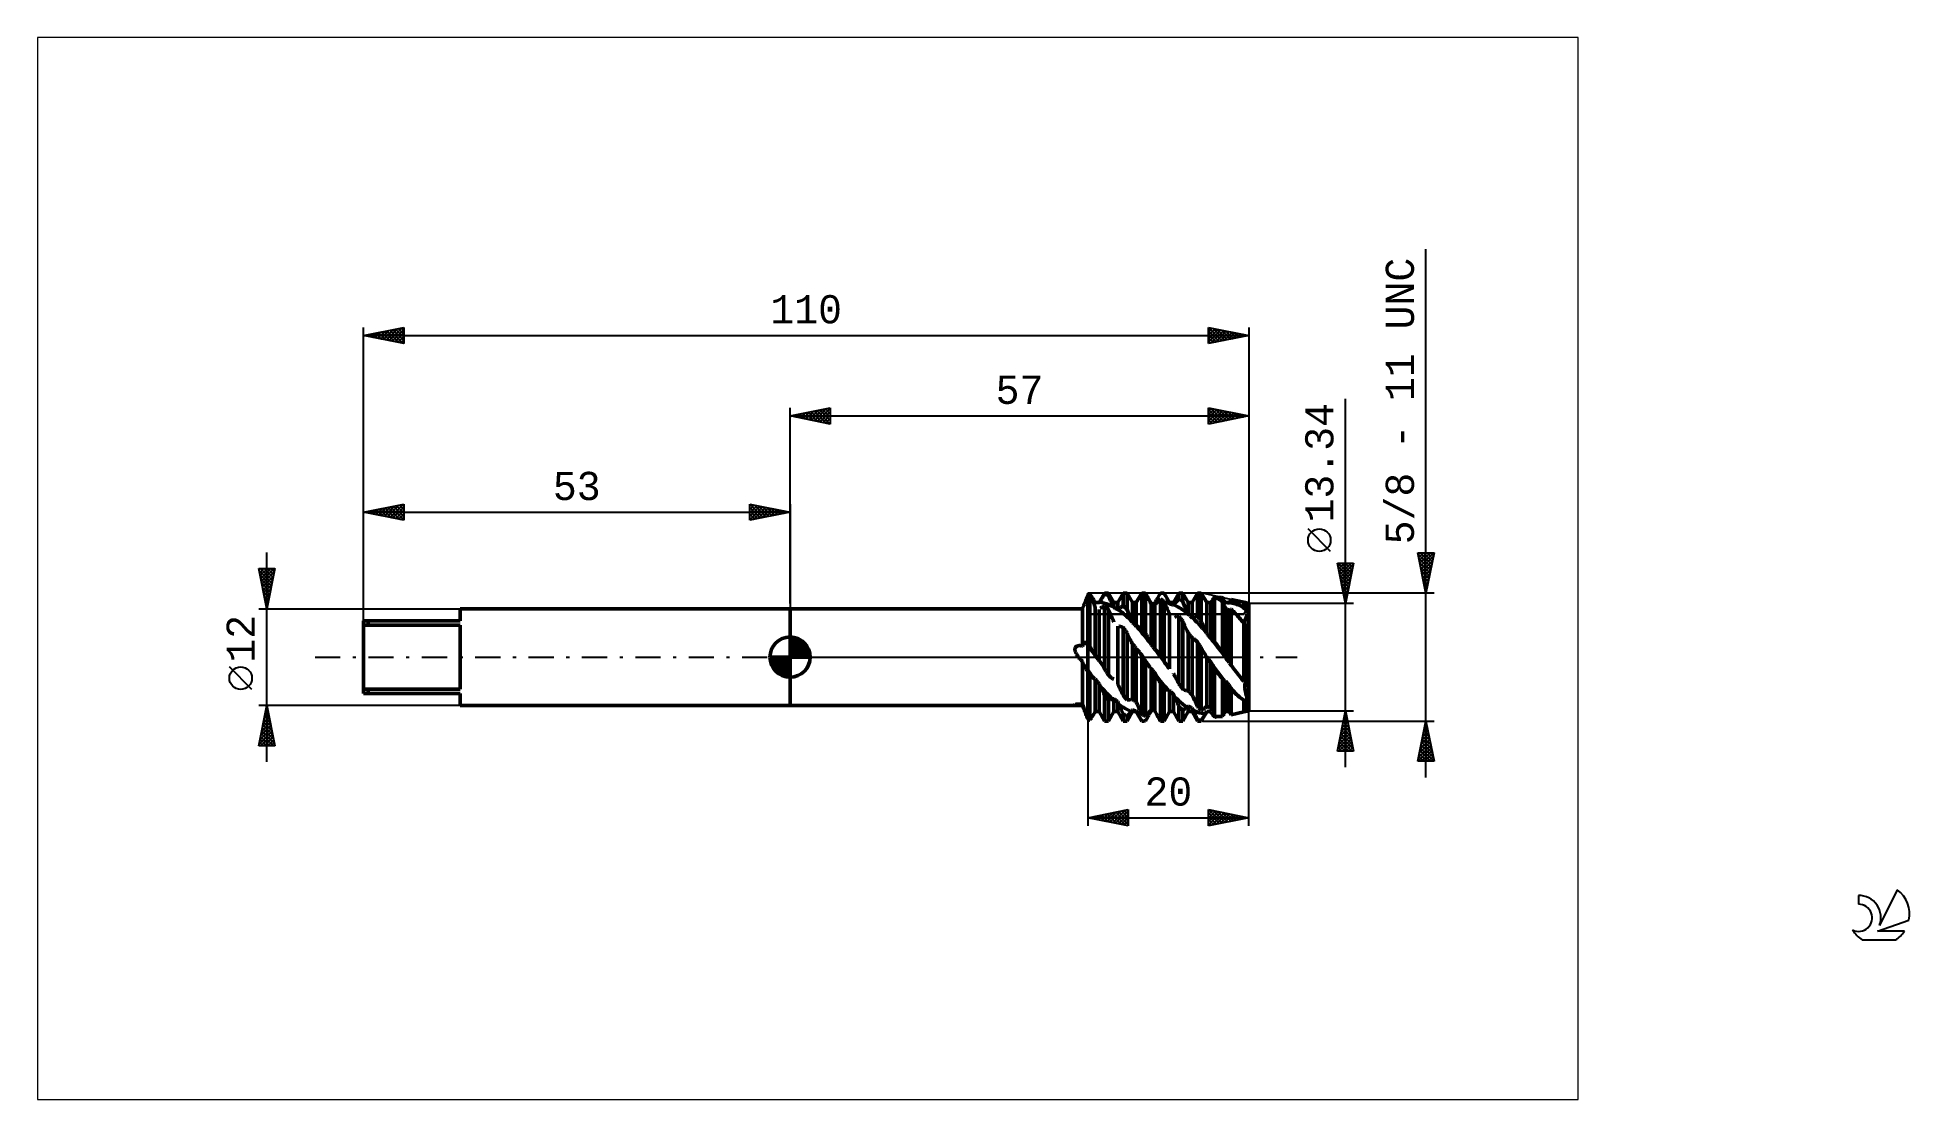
# Model space of a CAD drawing. Header units: millimetres. Extents: x -94 to 139, y -55 to 77.
import ezdxf
from ezdxf.enums import TextEntityAlignment as Align

# ---------------------------------------------------------------- set-up
doc = ezdxf.new("R2010")
doc.units = ezdxf.units.MM
doc.header["$LTSCALE"] = 7.8
doc.linetypes.add('LONGDASH_DASH', pattern=[0.85, 0.4, -0.2, 0.05, -0.2])
for name, color, linetype in [('1', 4, 'CONTINUOUS'), ('2', 7, 'CONTINUOUS'), ('4', 2, 'LONGDASH_DASH'), ('CUT', 1, 'CONTINUOUS'), ('INFTOTAL', 9, 'CONTINUOUS'), ('NOCUT', 7, 'CONTINUOUS'), ('SK1', 4, 'CONTINUOUS'), ('SK2', 7, 'CONTINUOUS'), ('SK4', 2, 'LONGDASH_DASH'), ('SK6', 5, 'CONTINUOUS')]:
    doc.layers.add(name, color=color, linetype=linetype)
doc.styles.get("Standard").update_dxf_attribs({"font": 'Monospac821 BT'})

msp = doc.modelspace()

# ---------------------------------------------------------------- texts
at = {"layer": '2', "color": 7, "linetype": 'CONTINUOUS', "lineweight": 25}
for s, p in [('5/8 - 11 UNC', (77.5, 31.79)), ('13.34', (67.5, 24.13))]:
    msp.add_text(s, height=3.5, rotation=90, dxfattribs=at).set_placement(p, align=Align.CENTER)
for s, p in [('57', (28.5, 31.44)), ('20', (47, -18.44))]:
    msp.add_text(s, height=3.5, dxfattribs=at).set_placement(p, align=Align.CENTER)
at = {"layer": 'SK2', "color": 7, "linetype": 'CONTINUOUS', "lineweight": 25}
for s, p in [('110', (2, 41.44)), ('53', (-26.5, 19.5))]:
    msp.add_text(s, height=3.5, dxfattribs=at).set_placement(p, align=Align.CENTER)
msp.add_text('12', height=3.5, rotation=90, dxfattribs=at).set_placement((-66.5, 2.27), align=Align.CENTER)

# ---------------------------------------------------------------- linework, layer by layer
at = {"layer": '1', "color": 4, "linetype": 'CONTINUOUS', "lineweight": 50}
for p, q in [((36.69, 6.92), (36.74, 7.07)), ((36.74, 7.07), (36.8, 7.22)), ((36.8, 7.22), (36.86, 7.37)), ((36.86, 7.37), (36.91, 7.51)), ((36.91, 7.51), (36.97, 7.66)), ((36.97, 7.66), (36.98, 7.67)), ((36.97, 7.66), (36.98, 7.67)), ((36.98, 7.7), (36.99, 7.71)), ((36.98, 7.69), (36.99, 7.7)), ((36.98, 7.68), (36.98, 7.7)), ((36.98, 7.68), (36.98, 7.69)), ((36.98, 7.67), (36.98, 7.68)), ((36.98, 7.67), (36.98, 7.68)), ((36.99, 7.72), (37, 7.74)), ((36.99, 7.71), (37, 7.72)), ((36.99, 7.71), (36.99, 7.72)), ((36.99, 7.7), (36.99, 7.71)), ((37, 7.75), (37.03, 7.76)), ((37, 7.74), (37, 7.75)), ((37, 7.74), (37, 7.75)), ((37, 7.74), (37, 7.75)), ((37, 7.74), (37, 7.74)), ((37, 7.74), (37, 7.74)), ((37, 7.74), (37, 7.74)), ((37, 7.73), (37, 7.74)), ((37, 7.73), (37, 7.74)), ((37, 7.74), (37, 7.74)), ((37, 7.74), (37, 7.74)), ((37, 7.74), (37, 7.74)), ((37.03, 7.72), (37, 7.73)), ((37, 7.72), (37, 7.73)), ((37, -7.75), (37, 7.73)), ((37, 7.73), (37, 7.73)), ((37, 7.73), (37, 7.73)), ((37.03, 7.76), (37.07, 7.77)), ((37.07, 7.7), (37.03, 7.72)), ((37.07, 7.77), (37.1, 7.78)), ((37.1, 7.69), (37.07, 7.7)), ((37.1, 7.78), (37.14, 7.79)), ((37.14, 7.68), (37.1, 7.69)), ((37.14, 7.79), (37.17, 7.8)), ((37.17, 7.66), (37.14, 7.68)), ((37.17, 7.8), (37.2, 7.81)), ((37.2, 7.65), (37.17, 7.66)), ((37.2, 7.81), (37.24, 7.82)), ((37.24, 7.64), (37.2, 7.65)), ((37.34, 7.67), (37.24, 7.82)), ((37.31, 7.48), (37.24, 7.64)), ((37.24, 1.37), (37.24, 7.64)), ((37.39, 7.33), (37.31, 7.48)), ((37.44, 7.53), (37.34, 7.67)), ((37.46, 7.17), (37.39, 7.33)), ((37.53, 7.38), (37.44, 7.53)), ((37.53, 7.01), (37.46, 7.17)), ((37.63, 7.24), (37.53, 7.38)), ((37.61, 6.85), (37.53, 7.01)), ((37.72, 7.09), (37.63, 7.24)), ((37.81, 6.93), (37.72, 7.09)), ((38.39, 6.76), (39.07, 7.94)), ((38.52, 6.96), (38.61, 7.11)), ((38.61, 7.11), (38.71, 7.25)), ((38.71, 7.25), (38.8, 7.4)), ((38.8, 7.4), (38.89, 7.54)), ((38.89, 7.54), (38.98, 7.67)), ((38.98, 7.67), (39.07, 7.8)), ((39.07, 7.94), (39.55, 7.94)), ((39.07, 7.8), (39.07, 7.94)), ((39.14, 7.78), (39.07, 7.8)), ((39.21, 7.76), (39.14, 7.78)), ((39.27, 7.73), (39.21, 7.76)), ((39.34, 7.71), (39.27, 7.73)), ((39.41, 7.68), (39.34, 7.71)), ((39.48, 7.66), (39.41, 7.68)), ((39.55, 7.63), (39.48, 7.66)), ((40.22, 6.76), (39.55, 7.94)), ((39.55, 7.63), (39.55, 7.94)), ((39.64, 7.43), (39.55, 7.63)), ((39.73, 7.24), (39.64, 7.43)), ((39.82, 7.04), (39.73, 7.24)), ((39.92, 6.84), (39.82, 7.04)), ((40.7, 6.76), (41.38, 7.94)), ((41.38, 7.94), (41.86, 7.94)), ((41.38, 6.36), (41.38, 7.94)), ((42.53, 6.76), (41.86, 7.94)), ((41.86, 5.89), (41.86, 7.94)), ((43.01, 6.76), (43.69, 7.94)), ((43.69, 7.94), (43.83, 7.94)), ((43.69, 3.64), (43.69, 7.94)), ((43.88, 7.94), (43.83, 7.94)), ((43.94, 7.94), (43.88, 7.94)), ((44, 7.93), (43.94, 7.94)), ((44.05, 7.93), (44, 7.93)), ((44.11, 7.93), (44.05, 7.93)), ((44.17, 7.92), (44.11, 7.93)), ((44.24, 7.78), (44.17, 7.92)), ((44.17, 2.96), (44.17, 7.92)), ((44.32, 7.64), (44.24, 7.78)), ((44.39, 7.5), (44.32, 7.64)), ((44.47, 7.35), (44.39, 7.5)), ((44.55, 7.2), (44.47, 7.35)), ((44.62, 7.05), (44.55, 7.2)), ((44.7, 6.9), (44.62, 7.05)), ((45.44, 6.92), (45.54, 7.1)), ((45.54, 7.1), (45.63, 7.27)), ((45.63, 7.27), (45.72, 7.44)), ((45.69, 6.91), (45.77, 6.99)), ((45.72, 7.44), (45.82, 7.61)), ((45.77, 6.99), (45.85, 7.07)), ((45.82, 7.61), (45.91, 7.77)), ((45.85, 7.07), (45.92, 7.15)), ((45.91, 7.77), (46, 7.94)), ((45.92, 7.15), (46, 7.23)), ((46, 7.94), (46.02, 7.94)), ((46.07, 7.18), (46, 7.23)), ((46, 0.18), (46, 7.23)), ((46.02, 7.94), (46.03, 7.94)), ((46.03, 7.94), (46.05, 7.94)), ((46.05, 7.94), (46.07, 7.94)), ((46.07, 7.94), (46.09, 7.94)), ((46.13, 7.13), (46.07, 7.18)), ((46.09, 7.94), (46.11, 7.94)), ((46.17, 7.94), (46.11, 7.94)), ((46.11, 7.94), (46.47, 7.94)), ((46.2, 7.09), (46.13, 7.13)), ((46.23, 7.94), (46.17, 7.94)), ((46.27, 7.04), (46.2, 7.09)), ((46.29, 7.93), (46.23, 7.94)), ((46.34, 6.99), (46.27, 7.04)), ((46.35, 7.93), (46.29, 7.93)), ((46.41, 6.94), (46.34, 6.99)), ((46.41, 7.92), (46.35, 7.93)), ((46.47, 7.92), (46.41, 7.92)), ((47.15, 6.76), (46.47, 7.94)), ((46.47, 7.92), (46.47, 7.94)), ((46.57, 7.75), (46.47, 7.92)), ((46.66, 7.58), (46.57, 7.75)), ((46.75, 7.4), (46.66, 7.58)), ((46.84, 7.22), (46.75, 7.4)), ((46.94, 7.04), (46.84, 7.22)), ((47.03, 6.85), (46.94, 7.04)), ((47.63, 6.76), (48.31, 7.94)), ((48.03, 6.93), (48.12, 7.03)), ((48.12, 7.03), (48.22, 7.12)), ((48.22, 7.12), (48.31, 7.21)), ((48.31, 7.94), (48.78, 7.94)), ((48.31, 7.21), (48.31, 7.94)), ((48.37, 7.16), (48.31, 7.21)), ((48.44, 7.12), (48.37, 7.16)), ((48.51, 7.07), (48.44, 7.12)), ((48.58, 7.02), (48.51, 7.07)), ((48.65, 6.97), (48.58, 7.02)), ((49.46, 6.76), (48.78, 7.94)), ((48.78, 6.87), (48.78, 7.94)), ((49.94, 6.76), (50.62, 7.94)), ((50.62, 7.94), (51.09, 7.94)), ((50.62, 5.02), (50.62, 7.94)), ((51.77, 6.76), (51.09, 7.94)), ((51.09, 4.42), (51.09, 7.94)), ((52.39, 6.96), (52.44, 7.04)), ((52.44, 7.04), (52.49, 7.12)), ((52.49, 7.12), (52.54, 7.19)), ((52.54, 7.19), (52.59, 7.26)), ((52.59, 7.26), (52.64, 7.34)), ((52.64, 7.34), (52.69, 7.41)), ((52.69, 7.41), (52.73, 7.48)), ((52.87, 7.41), (52.73, 7.48)), ((52.73, 2), (52.73, 7.48)), ((53.01, 7.33), (52.87, 7.41)), ((52.94, 7.37), (53.07, 7.38)), ((53.15, 7.25), (53.01, 7.33)), ((53.07, 7.38), (53.2, 7.39)), ((53.29, 7.16), (53.15, 7.25)), ((53.2, 7.39), (53.33, 7.39)), ((53.43, 7.07), (53.29, 7.16)), ((53.46, 7.39), (53.33, 7.39)), ((53.58, 6.97), (53.43, 7.07)), ((53.59, 7.38), (53.46, 7.39)), ((53.72, 7.37), (53.59, 7.38)), ((53.76, 7.3), (53.72, 7.37)), ((53.81, 7.22), (53.76, 7.3)), ((53.86, 7.14), (53.81, 7.22)), ((53.91, 7.06), (53.86, 7.14)), ((53.96, 6.98), (53.91, 7.06)), ((54.56, 6.76), (54.78, 7.16)), ((54.7, 6.96), (54.73, 7)), ((54.73, 7), (54.75, 7.04)), ((54.75, 7.04), (54.78, 7.09)), ((56.36, 6.81), (54.78, 7.16)), ((54.78, 7.09), (54.78, 7.16)), ((55, 6.99), (54.78, 7.09)), ((55.23, 6.88), (55, 6.99)), ((0, 6), (35.83, 6)), ((0, -6), (0, 6)), ((35.89, 6), (35.84, 6)), ((35.95, 6), (35.89, 6)), ((36.01, 6), (35.95, 6)), ((36.07, 5.99), (36.01, 6)), ((36.13, 5.99), (36.07, 5.99)), ((36.19, 5.99), (36.13, 5.99)), ((36.25, 5.98), (36.19, 5.99)), ((36.31, 5.98), (36.25, 5.98)), ((36.31, 5.98), (36.35, 6.06)), ((36.31, 1.36), (36.31, 5.98)), ((36.35, 6.06), (36.38, 6.14)), ((36.38, 6.14), (36.41, 6.23)), ((36.41, 6.23), (36.45, 6.32)), ((36.45, 6.32), (36.49, 6.42)), ((36.49, 6.42), (36.53, 6.53)), ((36.53, 6.53), (36.57, 6.63)), ((36.57, 6.63), (36.63, 6.78)), ((36.63, 6.78), (36.69, 6.92)), ((37.68, 6.69), (37.61, 6.85)), ((37.65, 6.75), (37.69, 6.75)), ((37.76, 6.52), (37.68, 6.69)), ((37.69, 6.75), (37.74, 6.76)), ((37.74, 6.76), (37.78, 6.76)), ((37.78, 6.48), (37.76, 6.52)), ((37.78, 6.76), (37.82, 6.77)), ((37.8, 6.43), (37.78, 6.48)), ((37.82, 6.38), (37.8, 6.43)), ((37.91, 6.78), (37.81, 6.93)), ((37.82, 6.77), (37.86, 6.77)), ((37.85, 6.33), (37.82, 6.38)), ((37.87, 6.28), (37.85, 6.33)), ((37.86, 6.77), (37.91, 6.78)), ((37.89, 6.23), (37.87, 6.28)), ((37.92, 6.18), (37.89, 6.23)), ((37.91, 6.77), (37.91, 6.78)), ((37.91, 6.76), (37.91, 6.77)), ((37.91, 6.77), (37.91, 6.77)), ((37.91, 6.77), (37.91, 6.77)), ((37.91, 6.77), (37.91, 6.77)), ((37.91, 6.77), (37.91, 6.77)), ((37.92, 6.76), (37.91, 6.76)), ((37.92, 6.76), (37.94, 6.76)), ((37.92, 0.19), (37.92, 6.18)), ((37.94, 6.76), (37.96, 6.76)), ((37.96, 6.76), (37.98, 6.76)), ((37.98, 6.76), (38, 6.76)), ((38, 6.76), (38.02, 6.76)), ((38.02, 6.76), (38.04, 6.76)), ((38.04, 6.76), (38.06, 6.76)), ((38.11, 6.76), (38.06, 6.76)), ((38.06, 6.76), (38.39, 6.76)), ((38.16, 6.76), (38.11, 6.76)), ((38.21, 6.76), (38.16, 6.76)), ((38.25, 6.76), (38.21, 6.76)), ((38.3, 6.76), (38.25, 6.76)), ((38.35, 6.76), (38.3, 6.76)), ((38.39, 6.75), (38.35, 6.76)), ((38.39, 6.75), (38.4, 6.76)), ((38.39, 6.75), (38.39, 6.76)), ((38.39, -0.43), (38.39, 5.91)), ((38.4, 6.77), (38.41, 6.77)), ((38.4, 6.76), (38.4, 6.77)), ((38.41, 6.78), (38.42, 6.79)), ((38.41, 6.77), (38.41, 6.78)), ((38.42, 6.8), (38.52, 6.96)), ((38.72, 6.77), (38.42, 6.8)), ((38.42, 6.8), (38.42, 6.8)), ((38.42, 6.79), (38.42, 6.8)), ((38.53, 6.02), (38.61, 6.08)), ((38.61, 6.08), (38.68, 6.14)), ((38.68, 6.14), (38.75, 6.19)), ((39.02, 6.7), (38.72, 6.77)), ((38.75, 6.19), (38.83, 6.24)), ((38.83, 6.24), (38.91, 6.29)), ((38.91, 6.29), (38.99, 6.34)), ((38.99, 6.34), (39.07, 6.39)), ((39.31, 6.61), (39.02, 6.7)), ((39.14, 6.32), (39.07, 6.39)), ((39.07, -1.47), (39.07, 6.39)), ((39.21, 6.26), (39.14, 6.32)), ((39.27, 6.19), (39.21, 6.26)), ((39.34, 6.12), (39.27, 6.19)), ((39.61, 6.5), (39.31, 6.61)), ((39.41, 6.06), (39.34, 6.12)), ((39.48, 5.99), (39.41, 6.06)), ((39.55, 5.92), (39.48, 5.99)), ((39.62, 5.74), (39.55, 5.92)), ((39.55, -2.2), (39.55, 5.92)), ((39.9, 6.37), (39.61, 6.5)), ((39.7, 5.56), (39.62, 5.74)), ((39.77, 5.38), (39.7, 5.56)), ((39.85, 5.2), (39.77, 5.38)), ((39.93, 5.03), (39.85, 5.2)), ((40.2, 6.23), (39.9, 6.37)), ((40.01, 6.64), (39.92, 6.84)), ((40, 4.85), (39.93, 5.03)), ((40.08, 4.67), (40, 4.85)), ((40.1, 6.43), (40.01, 6.64)), ((40.1, 4.63), (40.08, 4.67)), ((40.2, 6.23), (40.1, 6.43)), ((40.2, 6.22), (40.2, 6.23)), ((40.21, 6.21), (40.2, 6.22)), ((40.21, 6.2), (40.21, 6.21)), ((40.21, 6.19), (40.21, 6.2)), ((40.22, 6.18), (40.21, 6.19)), ((40.22, 6.76), (40.7, 6.76)), ((40.22, 6.17), (40.22, 6.76)), ((40.22, 6.17), (40.22, 6.18)), ((40.22, 6.18), (40.22, 6.18)), ((40.29, 6.13), (40.22, 6.17)), ((40.36, 6.09), (40.29, 6.13)), ((40.43, 6.05), (40.36, 6.09)), ((40.5, 6.01), (40.43, 6.05)), ((40.57, 5.97), (40.5, 6.01)), ((40.63, 5.92), (40.57, 5.97)), ((40.7, 5.88), (40.63, 5.92)), ((40.7, 5.88), (40.7, 6.76)), ((40.7, 5.88), (40.71, 5.88)), ((40.71, 5.89), (40.72, 5.89)), ((40.71, 5.89), (40.71, 5.89)), ((40.71, 5.88), (40.71, 5.89)), ((40.72, 5.9), (40.73, 5.9)), ((40.72, 5.89), (40.72, 5.9)), ((40.73, 5.91), (40.82, 5.99)), ((40.73, 5.9), (40.73, 5.91)), ((40.91, 5.78), (40.73, 5.9)), ((40.82, 5.99), (40.92, 6.06)), ((41.08, 5.65), (40.91, 5.78)), ((40.92, 6.06), (41.01, 6.13)), ((41.01, 6.13), (41.11, 6.2)), ((41.26, 5.52), (41.08, 5.65)), ((41.11, 6.2), (41.2, 6.26)), ((41.2, 6.26), (41.29, 6.31)), ((41.44, 5.37), (41.26, 5.52)), ((41.29, 6.31), (41.38, 6.36)), ((41.45, 6.3), (41.38, 6.36)), ((41.62, 5.22), (41.44, 5.37)), ((41.52, 6.23), (41.45, 6.3)), ((41.58, 6.17), (41.52, 6.23)), ((41.65, 6.1), (41.58, 6.17)), ((41.8, 5.07), (41.62, 5.22)), ((41.72, 6.03), (41.65, 6.1)), ((41.79, 5.96), (41.72, 6.03)), ((41.86, 5.89), (41.79, 5.96)), ((41.97, 4.91), (41.8, 5.07)), ((41.95, 5.67), (41.86, 5.89)), ((42.04, 5.46), (41.95, 5.67)), ((42.15, 4.74), (41.97, 4.91)), ((42.13, 5.24), (42.04, 5.46)), ((42.22, 5.02), (42.13, 5.24)), ((42.33, 4.56), (42.15, 4.74)), ((42.32, 4.81), (42.22, 5.02)), ((42.41, 4.6), (42.32, 4.81)), ((42.53, 6.76), (43.01, 6.76)), ((42.53, 4.32), (42.53, 6.76)), ((43.01, 3.82), (43.01, 6.76)), ((44.72, 6.86), (44.7, 6.9)), ((44.74, 6.82), (44.72, 6.86)), ((44.76, 6.78), (44.74, 6.82)), ((44.78, 6.74), (44.76, 6.78)), ((44.8, 6.7), (44.78, 6.74)), ((44.82, 6.66), (44.8, 6.7)), ((44.84, 6.62), (44.82, 6.66)), ((44.91, 6.6), (44.84, 6.62)), ((44.84, 1.61), (44.84, 6.62)), ((44.98, 6.58), (44.91, 6.6)), ((44.93, 6.6), (44.99, 6.62)), ((45.05, 6.56), (44.98, 6.58)), ((44.99, 6.62), (45.06, 6.63)), ((45.12, 6.54), (45.05, 6.56)), ((45.06, 6.63), (45.12, 6.65)), ((45.12, 6.65), (45.19, 6.67)), ((45.18, 6.51), (45.12, 6.54)), ((45.25, 6.49), (45.18, 6.51)), ((45.19, 6.67), (45.25, 6.68)), ((45.25, 6.68), (45.32, 6.69)), ((45.32, 6.46), (45.25, 6.49)), ((45.32, 6.7), (45.33, 6.71)), ((45.32, 6.69), (45.32, 6.7)), ((45.32, 6.46), (45.34, 6.49)), ((45.32, 0.98), (45.32, 6.46)), ((45.33, 6.71), (45.33, 6.72)), ((45.33, 6.72), (45.34, 6.72)), ((45.34, 6.73), (45.34, 6.74)), ((45.34, 6.74), (45.35, 6.74)), ((45.34, 6.72), (45.34, 6.73)), ((45.34, 6.49), (45.36, 6.51)), ((45.35, 6.74), (45.44, 6.92)), ((45.35, 6.74), (45.39, 6.75)), ((45.36, 6.51), (45.38, 6.54)), ((45.38, 6.54), (45.4, 6.56)), ((45.39, 6.75), (45.43, 6.76)), ((45.4, 6.56), (45.42, 6.59)), ((45.42, 6.59), (45.44, 6.61)), ((45.43, 6.76), (45.47, 6.76)), ((45.44, 6.61), (45.46, 6.64)), ((45.46, 6.64), (45.54, 6.73)), ((45.47, 6.76), (45.51, 6.77)), ((45.51, 6.77), (45.54, 6.78)), ((45.54, 6.73), (45.62, 6.82)), ((45.54, 6.78), (45.58, 6.78)), ((45.62, 6.82), (45.69, 6.91)), ((46.47, 6.89), (46.41, 6.94)), ((46.55, 6.71), (46.47, 6.89)), ((46.47, -0.57), (46.47, 6.89)), ((46.62, 6.77), (46.52, 6.78)), ((46.63, 6.54), (46.55, 6.71)), ((46.72, 6.75), (46.62, 6.77)), ((46.7, 6.36), (46.63, 6.54)), ((46.78, 6.18), (46.7, 6.36)), ((46.82, 6.74), (46.72, 6.75)), ((46.85, 6.01), (46.78, 6.18)), ((46.92, 6.71), (46.82, 6.74)), ((46.93, 5.83), (46.85, 6.01)), ((47.02, 6.69), (46.92, 6.71)), ((47.01, 5.65), (46.93, 5.83)), ((47.03, 5.61), (47.01, 5.65)), ((47.12, 6.66), (47.02, 6.69)), ((47.12, 6.66), (47.03, 6.85)), ((47.05, 5.56), (47.03, 5.61)), ((47.07, 5.52), (47.05, 5.56)), ((47.09, 5.47), (47.07, 5.52)), ((47.11, 5.43), (47.09, 5.47)), ((47.13, 5.39), (47.11, 5.43)), ((47.13, 6.66), (47.12, 6.66)), ((47.13, 6.65), (47.13, 6.66)), ((47.14, 6.64), (47.13, 6.65)), ((47.15, 5.34), (47.13, 5.39)), ((47.14, 6.63), (47.14, 6.64)), ((47.15, 6.62), (47.14, 6.63)), ((47.14, 6.63), (47.14, 6.63)), ((47.15, 6.76), (47.63, 6.76)), ((47.15, 6.61), (47.15, 6.76)), ((47.15, 6.61), (47.15, 6.62)), ((47.22, 6.59), (47.15, 6.61)), ((47.15, -1.44), (47.15, 5.34)), ((47.29, 6.57), (47.22, 6.59)), ((47.36, 6.55), (47.29, 6.57)), ((47.42, 6.52), (47.36, 6.55)), ((47.49, 6.5), (47.42, 6.52)), ((47.56, 6.47), (47.49, 6.5)), ((47.63, 6.45), (47.56, 6.47)), ((47.63, 6.45), (47.63, 6.76)), ((47.63, 6.45), (47.64, 6.46)), ((47.63, 6.45), (47.63, 6.45)), ((47.64, 6.47), (47.65, 6.47)), ((47.64, 6.46), (47.64, 6.47)), ((47.64, 6.46), (47.64, 6.46)), ((47.65, 6.48), (47.66, 6.48)), ((47.65, 6.47), (47.65, 6.48)), ((47.66, 6.48), (47.75, 6.6)), ((47.83, 6.4), (47.66, 6.48)), ((47.75, 6.6), (47.85, 6.71)), ((47.77, 4.97), (47.85, 4.99)), ((48.01, 6.32), (47.83, 6.4)), ((47.85, 6.71), (47.94, 6.82)), ((47.85, 4.99), (47.93, 5.01)), ((47.93, 5.01), (48, 5.03)), ((47.94, 6.82), (48.03, 6.93)), ((48, 5.03), (48.08, 5.04)), ((48.19, 6.23), (48.01, 6.32)), ((48.08, 5.04), (48.16, 5.05)), ((48.16, 5.05), (48.23, 5.05)), ((48.37, 6.13), (48.19, 6.23)), ((48.31, 5.05), (48.23, 5.05)), ((48.37, 4.97), (48.31, 5.05)), ((48.31, -3.32), (48.31, 5.05)), ((48.54, 6.02), (48.37, 6.13)), ((48.44, 4.89), (48.37, 4.97)), ((48.51, 4.8), (48.44, 4.89)), ((48.58, 4.72), (48.51, 4.8)), ((48.72, 5.9), (48.54, 6.02)), ((48.65, 4.63), (48.58, 4.72)), ((48.72, 6.92), (48.65, 6.97)), ((48.78, 6.87), (48.72, 6.92)), ((48.9, 5.78), (48.72, 5.9)), ((48.87, 6.65), (48.78, 6.87)), ((48.97, 6.44), (48.87, 6.65)), ((49.08, 5.65), (48.9, 5.78)), ((49.06, 6.23), (48.97, 6.44)), ((49.15, 6.01), (49.06, 6.23)), ((49.26, 5.51), (49.08, 5.65)), ((49.25, 5.8), (49.15, 6.01)), ((49.34, 5.58), (49.25, 5.8)), ((49.43, 5.37), (49.26, 5.51)), ((49.43, 5.37), (49.34, 5.58)), ((49.44, 5.36), (49.43, 5.37)), ((49.44, 5.35), (49.44, 5.36)), ((49.45, 5.34), (49.44, 5.35)), ((49.45, 5.33), (49.45, 5.34)), ((49.45, 5.34), (49.45, 5.34)), ((49.46, 5.32), (49.45, 5.33)), ((49.46, 6.76), (49.94, 6.76)), ((49.46, 5.31), (49.46, 6.76)), ((49.46, 5.31), (49.46, 5.32)), ((49.53, 5.25), (49.46, 5.31)), ((49.6, 5.2), (49.53, 5.25)), ((49.67, 5.14), (49.6, 5.2)), ((49.73, 5.08), (49.67, 5.14)), ((49.8, 5.02), (49.73, 5.08)), ((49.87, 4.96), (49.8, 5.02)), ((49.94, 4.89), (49.87, 4.96)), ((49.94, 4.89), (49.94, 6.76)), ((49.94, 4.89), (49.95, 4.9)), ((49.94, 4.89), (49.94, 4.89)), ((49.95, 4.9), (49.96, 4.9)), ((49.95, 4.9), (49.95, 4.9)), ((49.95, 4.9), (49.95, 4.9)), ((50.14, 4.74), (49.96, 4.9)), ((49.96, 4.9), (49.96, 4.9)), ((49.96, 4.9), (49.96, 4.9)), ((49.96, 4.9), (50.06, 4.94)), ((50.06, 4.94), (50.15, 4.97)), ((50.32, 4.56), (50.14, 4.74)), ((50.15, 4.97), (50.25, 4.99)), ((50.25, 4.99), (50.34, 5.01)), ((50.34, 5.01), (50.43, 5.02)), ((50.43, 5.02), (50.52, 5.02)), ((50.62, 5.02), (50.52, 5.02)), ((50.68, 4.94), (50.62, 5.02)), ((50.75, 4.86), (50.68, 4.94)), ((50.82, 4.77), (50.75, 4.86)), ((50.89, 4.69), (50.82, 4.77)), ((50.96, 4.6), (50.89, 4.69)), ((51.77, 6.76), (51.78, 6.76)), ((51.77, 2.93), (51.77, 6.76)), ((51.85, 6.76), (51.78, 6.76)), ((51.91, 6.76), (51.85, 6.76)), ((51.98, 6.76), (51.91, 6.76)), ((52.05, 6.76), (51.98, 6.76)), ((52.11, 6.75), (52.05, 6.76)), ((52.18, 6.74), (52.11, 6.75)), ((52.25, 6.74), (52.18, 6.74)), ((52.25, 6.74), (52.27, 6.77)), ((52.25, 2.35), (52.25, 6.74)), ((52.27, 6.77), (52.29, 6.8)), ((52.29, 6.8), (52.31, 6.83)), ((52.31, 6.83), (52.33, 6.86)), ((52.33, 6.86), (52.35, 6.9)), ((52.35, 6.9), (52.37, 6.93)), ((52.37, 6.93), (52.39, 6.96)), ((53.72, 6.87), (53.58, 6.97)), ((53.75, 6.8), (53.72, 6.87)), ((53.72, 0.53), (53.72, 6.87)), ((53.78, 6.73), (53.75, 6.8)), ((53.75, 6.8), (53.8, 6.8)), ((53.81, 6.67), (53.78, 6.73)), ((53.8, 6.8), (53.85, 6.81)), ((53.84, 6.6), (53.81, 6.67)), ((53.87, 6.53), (53.84, 6.6)), ((53.85, 6.81), (53.9, 6.81)), ((53.9, 6.46), (53.87, 6.53)), ((53.9, 6.81), (53.95, 6.81)), ((53.94, 6.39), (53.9, 6.46)), ((53.96, 6.35), (53.94, 6.39)), ((53.95, 6.81), (54, 6.81)), ((54, 6.89), (53.96, 6.98)), ((53.98, 6.3), (53.96, 6.35)), ((54, 6.26), (53.98, 6.3)), ((54.05, 6.81), (54, 6.89)), ((54, 6.81), (54.05, 6.81)), ((54.02, 6.22), (54, 6.26)), ((54.04, 6.17), (54.02, 6.22)), ((54.06, 6.13), (54.04, 6.17)), ((54.05, 6.81), (54.05, 6.81)), ((54.06, 6.8), (54.05, 6.81)), ((54.08, 6.76), (54.05, 6.81)), ((54.05, 6.81), (54.05, 6.81)), ((54.05, 6.81), (54.05, 6.81)), ((54.05, 6.81), (54.05, 6.81)), ((54.05, 6.81), (54.05, 6.81)), ((54.05, 6.81), (54.05, 6.81)), ((54.06, 6.79), (54.06, 6.8)), ((54.06, 6.8), (54.06, 6.8)), ((54.07, 6.78), (54.06, 6.79)), ((54.08, 6.09), (54.06, 6.13)), ((54.07, 6.78), (54.07, 6.78)), ((54.08, 6.77), (54.07, 6.78)), ((54.08, 6.76), (54.08, 6.77)), ((54.15, 6.76), (54.08, 6.76)), ((54.08, 6.76), (54.56, 6.76)), ((54.08, 6.76), (54.08, 6.76)), ((54.15, 6.05), (54.08, 6.09)), ((54.08, -0.04), (54.08, 6.09)), ((54.22, 6.76), (54.15, 6.76)), ((54.22, 6.01), (54.15, 6.05)), ((54.28, 6.76), (54.22, 6.76)), ((54.28, 5.96), (54.22, 6.01)), ((54.35, 6.75), (54.28, 6.76)), ((54.35, 5.92), (54.28, 5.96)), ((54.42, 6.75), (54.35, 6.75)), ((54.42, 5.87), (54.35, 5.92)), ((54.49, 6.74), (54.42, 6.75)), ((54.49, 5.83), (54.42, 5.87)), ((54.56, 6.73), (54.49, 6.74)), ((54.56, 5.78), (54.49, 5.83)), ((54.56, 6.73), (54.56, 6.76)), ((54.56, 6.74), (54.57, 6.75)), ((54.56, 6.74), (54.56, 6.74)), ((54.56, 6.73), (54.56, 6.74)), ((54.56, 5.78), (54.58, 5.8)), ((54.56, -0.67), (54.56, 5.78)), ((54.57, 6.76), (54.58, 6.76)), ((54.57, 6.75), (54.57, 6.76)), ((54.58, 6.77), (54.61, 6.82)), ((54.76, 6.75), (54.58, 6.77)), ((54.58, 6.77), (54.58, 6.77)), ((54.58, 6.76), (54.58, 6.77)), ((54.58, 5.8), (54.6, 5.81)), ((54.6, 5.81), (54.62, 5.83)), ((54.61, 6.82), (54.64, 6.87)), ((54.62, 5.83), (54.64, 5.84)), ((54.64, 6.87), (54.67, 6.91)), ((54.64, 5.84), (54.66, 5.86)), ((54.66, 5.86), (54.68, 5.87)), ((54.67, 6.91), (54.7, 6.96)), ((54.68, 5.87), (54.7, 5.89)), ((54.7, 5.89), (54.71, 5.9)), ((54.71, 5.9), (54.72, 5.91)), ((54.72, 5.91), (54.73, 5.91)), ((54.73, 5.91), (54.75, 5.92)), ((54.75, 5.92), (54.76, 5.93)), ((54.94, 6.71), (54.76, 6.75)), ((54.76, 5.93), (54.77, 5.94)), ((54.77, 5.94), (54.78, 5.95)), ((54.88, 5.86), (54.78, 5.95)), ((54.78, -1), (54.78, 5.95)), ((54.97, 5.76), (54.88, 5.86)), ((55.11, 6.66), (54.94, 6.71)), ((55.07, 5.67), (54.97, 5.76)), ((55.16, 5.57), (55.07, 5.67)), ((55.29, 6.61), (55.11, 6.66)), ((55.25, 5.47), (55.16, 5.57)), ((55.45, 6.75), (55.23, 6.88)), ((55.35, 5.37), (55.25, 5.47)), ((55.47, 6.55), (55.29, 6.61)), ((55.44, 5.27), (55.35, 5.37)), ((55.57, 5.13), (55.44, 5.27)), ((55.68, 6.61), (55.45, 6.75)), ((55.65, 6.48), (55.47, 6.55)), ((55.7, 4.98), (55.57, 5.13)), ((55.82, 6.4), (55.65, 6.48)), ((55.9, 6.46), (55.68, 6.61)), ((55.83, 4.84), (55.7, 4.98)), ((56, 6.32), (55.82, 6.4)), ((55.97, 4.69), (55.83, 4.84)), ((56.13, 6.3), (55.9, 6.46)), ((56.1, 4.54), (55.97, 4.69)), ((56.18, 6.23), (56, 6.32)), ((56.36, 6.13), (56.13, 6.3)), ((56.36, 6.13), (56.18, 6.23)), ((56.39, 6.76), (56.36, 6.81)), ((56.36, 6.12), (56.36, 6.81)), ((56.36, 6.12), (56.36, 6.13)), ((56.37, 6.11), (56.36, 6.12)), ((56.36, 6.12), (56.36, 6.12)), ((56.36, 6.12), (56.36, 6.12)), ((56.36, 6.12), (56.36, 6.12)), ((56.36, 6.12), (56.36, 6.12)), ((56.36, 6.12), (56.36, 6.12)), ((56.37, 6.1), (56.37, 6.11)), ((56.38, 6.09), (56.37, 6.1)), ((56.37, 6.1), (56.37, 6.1)), ((56.38, 6.08), (56.38, 6.09)), ((56.38, 6.07), (56.38, 6.08)), ((56.39, 6.06), (56.38, 6.07)), ((56.39, 6.76), (56.57, 6.76)), ((56.39, 6.06), (56.39, 6.76)), ((56.41, 6.05), (56.39, 6.06)), ((56.44, 6.03), (56.41, 6.05)), ((56.46, 6.02), (56.44, 6.03)), ((56.49, 6), (56.46, 6.02)), ((56.52, 5.99), (56.49, 6)), ((56.54, 5.97), (56.52, 5.99)), ((56.57, 5.95), (56.54, 5.97)), ((56.54, 4.59), (56.57, 4.7)), ((56.55, 4.64), (56.58, 4.73)), ((57, 6.67), (56.57, 6.76)), ((56.57, 5.95), (56.57, 6.76)), ((56.63, 5.9), (56.57, 5.95)), ((56.57, 4.7), (56.6, 4.81)), ((56.58, 4.73), (56.61, 4.82)), ((56.6, 4.81), (56.65, 4.93)), ((56.61, 4.82), (56.64, 4.91)), ((56.69, 5.85), (56.63, 5.9)), ((56.64, 4.91), (56.68, 5)), ((56.65, 4.93), (56.69, 5.04)), ((56.68, 5), (56.71, 5.08)), ((56.75, 5.8), (56.69, 5.85)), ((56.69, 5.04), (56.74, 5.14)), ((56.71, 5.08), (56.75, 5.16)), ((56.74, 5.14), (56.79, 5.24)), ((56.81, 5.74), (56.75, 5.8)), ((56.75, 5.16), (56.79, 5.24)), ((56.79, 5.24), (56.84, 5.33)), ((56.79, 5.24), (56.83, 5.31)), ((56.88, 5.69), (56.81, 5.74)), ((56.83, 5.31), (56.87, 5.38)), ((56.84, 5.33), (56.89, 5.42)), ((56.87, 5.38), (56.91, 5.45)), ((56.94, 5.63), (56.88, 5.69)), ((56.89, 5.42), (56.95, 5.5)), ((56.91, 5.45), (56.96, 5.51)), ((57, 5.57), (56.94, 5.63)), ((56.95, 5.5), (57, 5.57)), ((56.96, 5.51), (57, 5.57)), ((57, 5.57), (57, 6.67)), ((57, 5.57), (57, 6.67)), ((57, 5.7), (57, 5.7)), ((57, 5.7), (57, 5.7)), ((57, 5.7), (57, 5.7)), ((57, 5.7), (57, 5.7)), ((57, 5.7), (57, 5.7)), ((57, 5.7), (57, 5.7)), ((57, 5.47), (57, 5.57)), ((57, 5.37), (57, 5.47)), ((57, 5.26), (57, 5.37)), ((57, 5.15), (57, 5.26)), ((57, 5.04), (57, 5.15)), ((57, 4.93), (57, 5.04)), ((57, 4.82), (57, 4.93)), ((57, 4.71), (57, 4.82)), ((57, 4.61), (57, 4.71)), ((40.12, 4.58), (40.1, 4.63)), ((40.14, 4.54), (40.12, 4.58)), ((40.16, 4.49), (40.14, 4.54)), ((40.18, 4.45), (40.16, 4.49)), ((40.2, 4.41), (40.18, 4.45)), ((40.22, 4.36), (40.2, 4.41)), ((40.7, -3.34), (40.7, 3.86)), ((40.92, 3.82), (40.84, 3.84)), ((41, 3.81), (40.92, 3.82)), ((41.08, 3.79), (41, 3.81)), ((41.15, 3.77), (41.08, 3.79)), ((41.23, 3.74), (41.15, 3.77)), ((41.3, 3.71), (41.23, 3.74)), ((41.38, 3.67), (41.3, 3.71)), ((41.45, 3.58), (41.38, 3.67)), ((41.38, -4.74), (41.38, 3.67)), ((41.52, 3.48), (41.45, 3.58)), ((41.58, 3.39), (41.52, 3.48)), ((41.65, 3.29), (41.58, 3.39)), ((41.72, 3.19), (41.65, 3.29)), ((41.79, 3.1), (41.72, 3.19)), ((41.86, 3), (41.79, 3.1)), ((41.93, 2.83), (41.86, 3)), ((41.86, -5.32), (41.86, 3)), ((42.01, 2.67), (41.93, 2.83)), ((42.08, 2.51), (42.01, 2.67)), ((42.16, 2.36), (42.08, 2.51)), ((42.24, 2.2), (42.16, 2.36)), ((42.51, 4.38), (42.33, 4.56)), ((42.51, 4.38), (42.41, 4.6)), ((42.51, 4.37), (42.51, 4.38)), ((42.51, 4.38), (42.51, 4.38)), ((42.52, 4.36), (42.51, 4.37)), ((42.52, 4.35), (42.52, 4.36)), ((42.53, 4.34), (42.52, 4.35)), ((42.53, 4.33), (42.53, 4.34)), ((42.53, 4.32), (42.53, 4.33)), ((42.6, 4.25), (42.53, 4.32)), ((42.67, 4.18), (42.6, 4.25)), ((42.74, 4.11), (42.67, 4.18)), ((42.81, 4.04), (42.74, 4.11)), ((42.87, 3.97), (42.81, 4.04)), ((42.94, 3.89), (42.87, 3.97)), ((43.01, 3.82), (42.94, 3.89)), ((43.01, 3.82), (43.02, 3.82)), ((43.03, 3.82), (43.02, 3.82)), ((43.02, 3.82), (43.02, 3.82)), ((43.02, 3.82), (43.02, 3.82)), ((43.04, 3.82), (43.03, 3.82)), ((43.03, 3.82), (43.03, 3.82)), ((43.03, 3.82), (43.03, 3.82)), ((43.22, 3.62), (43.04, 3.82)), ((43.13, 3.81), (43.04, 3.82)), ((43.23, 3.8), (43.13, 3.81)), ((43.39, 3.41), (43.22, 3.62)), ((43.32, 3.78), (43.23, 3.8)), ((43.41, 3.75), (43.32, 3.78)), ((43.57, 3.21), (43.39, 3.41)), ((43.51, 3.72), (43.41, 3.75)), ((43.6, 3.68), (43.51, 3.72)), ((43.75, 2.99), (43.57, 3.21)), ((43.69, 3.64), (43.6, 3.68)), ((43.76, 3.54), (43.69, 3.64)), ((43.93, 2.78), (43.75, 2.99)), ((43.82, 3.45), (43.76, 3.54)), ((43.89, 3.35), (43.82, 3.45)), ((43.96, 3.25), (43.89, 3.35)), ((44.1, 2.56), (43.93, 2.78)), ((44.03, 3.16), (43.96, 3.25)), ((44.1, 3.06), (44.03, 3.16)), ((44.17, 2.96), (44.1, 3.06)), ((44.28, 2.34), (44.1, 2.56)), ((44.26, 2.76), (44.17, 2.96)), ((44.35, 2.57), (44.26, 2.76)), ((44.46, 2.11), (44.28, 2.34)), ((44.44, 2.38), (44.35, 2.57)), ((44.53, 2.19), (44.44, 2.38)), ((48.72, 4.54), (48.65, 4.63)), ((48.78, 4.46), (48.72, 4.54)), ((48.86, 4.28), (48.78, 4.46)), ((48.78, -3.98), (48.78, 4.46)), ((48.93, 4.11), (48.86, 4.28)), ((49.01, 3.94), (48.93, 4.11)), ((49.09, 3.76), (49.01, 3.94)), ((49.16, 3.6), (49.09, 3.76)), ((49.24, 3.43), (49.16, 3.6)), ((49.32, 3.26), (49.24, 3.43)), ((49.34, 3.22), (49.32, 3.26)), ((49.36, 3.18), (49.34, 3.22)), ((49.38, 3.14), (49.36, 3.18)), ((49.4, 3.1), (49.38, 3.14)), ((49.42, 3.06), (49.4, 3.1)), ((49.44, 3.02), (49.42, 3.06)), ((49.46, 2.98), (49.44, 3.02)), ((49.53, 2.9), (49.46, 2.98)), ((49.46, -4.19), (49.46, 2.98)), ((49.6, 2.82), (49.53, 2.9)), ((49.67, 2.73), (49.6, 2.82)), ((49.73, 2.65), (49.67, 2.73)), ((49.8, 2.57), (49.73, 2.65)), ((49.87, 2.48), (49.8, 2.57)), ((49.94, 2.4), (49.87, 2.48)), ((49.96, 2.38), (49.94, 2.4)), ((49.94, -4.67), (49.94, 2.4)), ((49.98, 2.37), (49.96, 2.38)), ((50, 2.35), (49.98, 2.37)), ((50.02, 2.34), (50, 2.35)), ((50.04, 2.32), (50.02, 2.34)), ((50.5, 4.38), (50.32, 4.56)), ((50.68, 4.2), (50.5, 4.38)), ((50.85, 4.01), (50.68, 4.2)), ((51.03, 3.81), (50.85, 4.01)), ((51.02, 4.51), (50.96, 4.6)), ((51.09, 4.42), (51.02, 4.51)), ((51.21, 3.61), (51.03, 3.81)), ((51.18, 4.21), (51.09, 4.42)), ((51.28, 4), (51.18, 4.21)), ((51.39, 3.41), (51.21, 3.61)), ((51.37, 3.8), (51.28, 4)), ((51.46, 3.59), (51.37, 3.8)), ((51.57, 3.2), (51.39, 3.41)), ((51.55, 3.39), (51.46, 3.59)), ((51.65, 3.19), (51.55, 3.39)), ((51.74, 2.99), (51.57, 3.2)), ((51.74, 2.99), (51.65, 3.19)), ((51.75, 2.98), (51.74, 2.99)), ((51.75, 2.97), (51.75, 2.98)), ((51.75, 2.96), (51.75, 2.97)), ((51.76, 2.96), (51.75, 2.96)), ((51.76, 2.95), (51.76, 2.96)), ((51.77, 2.94), (51.76, 2.95)), ((51.77, 2.93), (51.77, 2.94)), ((51.84, 2.85), (51.77, 2.93)), ((51.91, 2.77), (51.84, 2.85)), ((51.97, 2.69), (51.91, 2.77)), ((52.04, 2.6), (51.97, 2.69)), ((52.11, 2.52), (52.04, 2.6)), ((52.18, 2.43), (52.11, 2.52)), ((52.25, 2.35), (52.18, 2.43)), ((52.26, 2.35), (52.25, 2.35)), ((52.25, 2.35), (52.25, 2.35)), ((52.26, 2.34), (52.26, 2.35)), ((52.27, 2.34), (52.26, 2.34)), ((52.26, 2.34), (52.26, 2.34)), ((52.27, 2.33), (52.27, 2.34)), ((52.27, 2.34), (52.27, 2.34)), ((52.45, 2.11), (52.27, 2.33)), ((52.34, 2.3), (52.27, 2.33)), ((56.23, 4.38), (56.1, 4.54)), ((56.36, 4.23), (56.23, 4.38)), ((56.37, 4.22), (56.36, 4.23)), ((56.36, -2.99), (56.36, 4.23)), ((56.37, 4.21), (56.37, 4.22)), ((56.37, 4.21), (56.37, 4.21)), ((56.38, 4.2), (56.37, 4.21)), ((56.38, 4.19), (56.38, 4.2)), ((56.38, 4.18), (56.38, 4.19)), ((56.39, 4.18), (56.38, 4.18)), ((56.41, 4.15), (56.39, 4.18)), ((56.39, -3), (56.39, 4.18)), ((56.44, 4.12), (56.41, 4.15)), ((56.46, 4.09), (56.44, 4.12)), ((56.49, 4.07), (56.46, 4.09)), ((56.48, 4.21), (56.49, 4.29)), ((56.48, 4.18), (56.49, 4.25)), ((56.49, 4.13), (56.48, 4.21)), ((56.49, 4.12), (56.48, 4.18)), ((56.49, 4.32), (56.5, 4.39)), ((56.49, 4.29), (56.5, 4.38)), ((56.49, 4.25), (56.49, 4.32)), ((56.5, 4.06), (56.49, 4.13)), ((56.5, 4.06), (56.49, 4.12)), ((56.52, 4.04), (56.49, 4.07)), ((56.5, 4.38), (56.51, 4.48)), ((56.5, 4.39), (56.51, 4.47)), ((56.51, 4.48), (56.54, 4.59)), ((56.51, 4.47), (56.53, 4.55)), ((56.54, 4.01), (56.52, 4.04)), ((56.53, 4.55), (56.55, 4.64)), ((56.57, 3.98), (56.54, 4.01)), ((56.63, 3.91), (56.57, 3.98)), ((56.57, -3.21), (56.57, 3.98)), ((56.69, 3.84), (56.63, 3.91)), ((56.75, 3.76), (56.69, 3.84)), ((56.81, 3.69), (56.75, 3.76)), ((56.88, 3.62), (56.81, 3.69)), ((56.94, 3.54), (56.88, 3.62)), ((57, 3.47), (56.94, 3.54)), ((57, 4.5), (57, 4.61)), ((57, 4.39), (57, 4.5)), ((57, 4.29), (57, 4.39)), ((57, 4.19), (57, 4.29)), ((57, 4.1), (57, 4.19)), ((57, 4.01), (57, 4.1)), ((57, 3.92), (57, 4.01)), ((57, 3.84), (57, 3.92)), ((57, 3.76), (57, 3.84)), ((57, 3.69), (57, 3.76)), ((57, 3.62), (57, 3.69)), ((57, 3.56), (57, 3.62)), ((57, 3.51), (57, 3.56)), ((57, 3.47), (57, 3.51)), ((57, -6.67), (57, 3.47)), ((35.39, 1.02), (35.4, 1.07)), ((35.39, 0.97), (35.39, 1.02)), ((35.39, 0.92), (35.39, 0.97)), ((35.39, 0.86), (35.39, 0.92)), ((35.4, 0.81), (35.39, 0.86)), ((35.4, 1.07), (35.41, 1.11)), ((35.42, 0.75), (35.4, 0.81)), ((35.41, 1.11), (35.43, 1.15)), ((35.43, 0.69), (35.42, 0.75)), ((35.43, 1.15), (35.45, 1.19)), ((35.45, 0.63), (35.43, 0.69)), ((35.45, 1.19), (35.48, 1.23)), ((35.48, 0.57), (35.45, 0.63)), ((35.48, 1.23), (35.51, 1.27)), ((35.5, 0.52), (35.48, 0.57)), ((35.53, 0.46), (35.5, 0.52)), ((35.51, 1.27), (35.54, 1.3)), ((35.56, 0.41), (35.53, 0.46)), ((35.54, 1.3), (35.58, 1.33)), ((35.59, 0.35), (35.56, 0.41)), ((35.58, 1.33), (35.62, 1.35)), ((35.62, 0.3), (35.59, 0.35)), ((35.62, 1.35), (35.66, 1.37)), ((35.65, 0.25), (35.62, 0.3)), ((35.68, 0.2), (35.65, 0.25)), ((35.66, 1.37), (35.71, 1.39)), ((35.72, 0.15), (35.68, 0.2)), ((35.71, 1.39), (35.75, 1.4)), ((35.75, 0.1), (35.72, 0.15)), ((35.75, 1.4), (35.8, 1.41)), ((35.79, 0.05), (35.75, 0.1)), ((35.83, 0), (35.79, 0.05)), ((35.8, 1.41), (35.84, 1.41)), ((35.84, 1.41), (35.89, 1.42)), ((35.89, 1.42), (35.94, 1.42)), ((35.99, 1.42), (35.94, 1.42)), ((36.03, 1.42), (35.99, 1.42)), ((36.08, 1.41), (36.03, 1.42)), ((36.13, 1.4), (36.08, 1.41)), ((36.18, 1.4), (36.13, 1.4)), ((36.22, 1.39), (36.18, 1.4)), ((36.27, 1.37), (36.22, 1.39)), ((36.31, 1.36), (36.27, 1.37)), ((36.31, 1.36), (36.33, 1.41)), ((36.33, 1.41), (36.35, 1.46)), ((36.35, 1.46), (36.37, 1.5)), ((36.37, 1.5), (36.39, 1.54)), ((36.39, 1.54), (36.41, 1.58)), ((36.41, 1.58), (36.43, 1.62)), ((36.43, 1.62), (36.45, 1.65)), ((36.45, 1.65), (36.47, 1.68)), ((36.47, 1.68), (36.49, 1.71)), ((36.49, 1.71), (36.51, 1.73)), ((36.51, 1.73), (36.53, 1.75)), ((36.53, 1.75), (36.55, 1.77)), ((36.55, 1.77), (36.57, 1.79)), ((36.57, 1.79), (36.59, 1.8)), ((36.59, 1.8), (36.62, 1.81)), ((36.62, 1.81), (36.64, 1.81)), ((36.64, 1.81), (36.66, 1.81)), ((36.68, 1.81), (36.66, 1.81)), ((36.7, 1.81), (36.68, 1.81)), ((36.97, 1.54), (36.7, 1.81)), ((36.74, 1.8), (36.7, 1.81)), ((36.78, 1.79), (36.74, 1.8)), ((36.82, 1.78), (36.78, 1.79)), ((36.85, 1.77), (36.82, 1.78)), ((36.89, 1.77), (36.85, 1.77)), ((36.93, 1.76), (36.89, 1.77)), ((36.97, 1.75), (36.93, 1.76)), ((36.98, 1.74), (36.97, 1.75)), ((36.97, -1.75), (36.97, 1.75)), ((36.98, 1.53), (36.97, 1.54)), ((36.99, 1.73), (36.98, 1.74)), ((36.98, 1.74), (36.98, 1.74)), ((36.98, 1.74), (36.98, 1.74)), ((36.98, 1.52), (36.98, 1.53)), ((36.99, 1.52), (36.98, 1.52)), ((37, 1.73), (36.99, 1.73)), ((36.99, 1.73), (36.99, 1.73)), ((36.99, 1.51), (36.99, 1.52)), ((37, 1.5), (36.99, 1.51)), ((37, 1.72), (37, 1.73)), ((37.03, 1.67), (37, 1.72)), ((37, 1.49), (37, 1.5)), ((37.15, 1.26), (37, 1.49)), ((37.07, 1.62), (37.03, 1.67)), ((37.1, 1.57), (37.07, 1.62)), ((37.14, 1.52), (37.1, 1.57)), ((37.17, 1.47), (37.14, 1.52)), ((37.3, 1.04), (37.15, 1.26)), ((37.2, 1.42), (37.17, 1.47)), ((37.24, 1.37), (37.2, 1.42)), ((37.34, 1.18), (37.24, 1.37)), ((37.45, 0.82), (37.3, 1.04)), ((37.44, 1), (37.34, 1.18)), ((37.53, 0.83), (37.44, 1)), ((37.6, 0.61), (37.45, 0.82)), ((37.63, 0.66), (37.53, 0.83)), ((37.76, 0.4), (37.6, 0.61)), ((37.72, 0.5), (37.63, 0.66)), ((37.81, 0.35), (37.72, 0.5)), ((37.91, 0.2), (37.76, 0.4)), ((37.91, 0.2), (37.81, 0.35)), ((37.91, 0.2), (37.91, 0.2)), ((37.91, 0.2), (37.91, 0.2)), ((37.91, 0.2), (37.91, 0.2)), ((37.91, 0.19), (37.91, 0.2)), ((37.91, 0.2), (37.91, 0.2)), ((37.91, 0.19), (37.91, 0.19)), ((37.92, 0.19), (37.91, 0.19)), ((37.98, 0.1), (37.92, 0.19)), ((38.05, 0.01), (37.98, 0.1)), ((38.12, -0.07), (38.05, 0.01)), ((42.31, 2.05), (42.24, 2.2)), ((42.39, 1.9), (42.31, 2.05)), ((42.41, 1.87), (42.39, 1.9)), ((42.43, 1.83), (42.41, 1.87)), ((42.45, 1.79), (42.43, 1.83)), ((42.47, 1.76), (42.45, 1.79)), ((42.49, 1.72), (42.47, 1.76)), ((42.51, 1.69), (42.49, 1.72)), ((42.53, 1.66), (42.51, 1.69)), ((42.6, 1.57), (42.53, 1.66)), ((42.53, -5.2), (42.53, 1.66)), ((42.67, 1.48), (42.6, 1.57)), ((42.74, 1.39), (42.67, 1.48)), ((42.81, 1.3), (42.74, 1.39)), ((42.87, 1.21), (42.81, 1.3)), ((42.94, 1.12), (42.87, 1.21)), ((43.01, 1.03), (42.94, 1.12)), ((43.03, 1.01), (43.01, 1.03)), ((43.01, -5.58), (43.01, 1.03)), ((43.05, 0.99), (43.03, 1.01)), ((43.07, 0.96), (43.05, 0.99)), ((43.09, 0.94), (43.07, 0.96)), ((43.11, 0.92), (43.09, 0.94)), ((43.13, 0.89), (43.11, 0.92)), ((43.15, 0.87), (43.13, 0.89)), ((43.23, 0.79), (43.15, 0.87)), ((43.31, 0.7), (43.23, 0.79)), ((43.39, 0.61), (43.31, 0.7)), ((43.46, 0.52), (43.39, 0.61)), ((43.54, 0.42), (43.46, 0.52)), ((43.61, 0.32), (43.54, 0.42)), ((43.69, 0.22), (43.61, 0.32)), ((43.71, 0.18), (43.69, 0.22)), ((43.69, -7.05), (43.69, 0.22)), ((43.73, 0.15), (43.71, 0.18)), ((43.75, 0.12), (43.73, 0.15)), ((43.77, 0.09), (43.75, 0.12)), ((43.79, 0.06), (43.77, 0.09)), ((43.81, 0.03), (43.79, 0.06)), ((43.83, 0), (43.81, 0.03)), ((44.64, 1.88), (44.46, 2.11)), ((44.63, 2.01), (44.53, 2.19)), ((44.72, 1.83), (44.63, 2.01)), ((44.82, 1.65), (44.64, 1.88)), ((44.82, 1.65), (44.72, 1.83)), ((44.82, 1.64), (44.82, 1.65)), ((44.82, 1.65), (44.82, 1.65)), ((44.83, 1.63), (44.82, 1.64)), ((44.84, 1.62), (44.83, 1.63)), ((44.83, 1.63), (44.83, 1.63)), ((44.84, 1.61), (44.84, 1.62)), ((44.84, 1.61), (44.84, 1.61)), ((44.91, 1.52), (44.84, 1.61)), ((44.98, 1.43), (44.91, 1.52)), ((45.05, 1.34), (44.98, 1.43)), ((45.12, 1.25), (45.05, 1.34)), ((45.18, 1.16), (45.12, 1.25)), ((45.25, 1.07), (45.18, 1.16)), ((45.32, 0.98), (45.25, 1.07)), ((45.33, 0.98), (45.32, 0.98)), ((45.32, 0.98), (45.32, 0.98)), ((45.33, 0.97), (45.33, 0.98)), ((45.34, 0.97), (45.33, 0.97)), ((45.34, 0.96), (45.34, 0.97)), ((45.35, 0.96), (45.34, 0.96)), ((45.34, 0.96), (45.34, 0.96)), ((45.52, 0.73), (45.35, 0.96)), ((45.44, 0.86), (45.35, 0.96)), ((45.54, 0.76), (45.44, 0.86)), ((45.69, 0.49), (45.52, 0.73)), ((45.63, 0.65), (45.54, 0.76)), ((45.72, 0.54), (45.63, 0.65)), ((45.87, 0.26), (45.69, 0.49)), ((45.82, 0.42), (45.72, 0.54)), ((45.91, 0.3), (45.82, 0.42)), ((46.04, 0.03), (45.87, 0.26)), ((46, 0.18), (45.91, 0.3)), ((46.01, 0.15), (46, 0.18)), ((46.03, 0.13), (46.01, 0.15)), ((46.05, 0.1), (46.03, 0.13)), ((46.22, -0.2), (46.04, 0.03)), ((46.06, 0.08), (46.05, 0.1)), ((46.09, 0.03), (46.06, 0.08)), ((46.11, 0), (46.09, 0.03)), ((46.16, -0.07), (46.11, 0)), ((50.06, 2.31), (50.04, 2.32)), ((50.08, 2.3), (50.06, 2.31)), ((50.16, 2.25), (50.08, 2.3)), ((50.24, 2.19), (50.16, 2.25)), ((50.31, 2.13), (50.24, 2.19)), ((50.39, 2.07), (50.31, 2.13)), ((50.46, 2), (50.39, 2.07)), ((50.54, 1.93), (50.46, 2)), ((50.62, 1.86), (50.54, 1.93)), ((50.68, 1.75), (50.62, 1.86)), ((50.62, -6.15), (50.62, 1.86)), ((50.75, 1.65), (50.68, 1.75)), ((50.82, 1.54), (50.75, 1.65)), ((50.89, 1.44), (50.82, 1.54)), ((50.96, 1.34), (50.89, 1.44)), ((51.02, 1.23), (50.96, 1.34)), ((51.09, 1.12), (51.02, 1.23)), ((51.17, 0.99), (51.09, 1.12)), ((51.09, -6.59), (51.09, 1.12)), ((51.24, 0.85), (51.17, 0.99)), ((51.32, 0.71), (51.24, 0.85)), ((51.4, 0.58), (51.32, 0.71)), ((51.47, 0.45), (51.4, 0.58)), ((51.55, 0.33), (51.47, 0.45)), ((51.63, 0.21), (51.55, 0.33)), ((51.64, 0.19), (51.63, 0.21)), ((51.65, 0.17), (51.64, 0.19)), ((51.66, 0.16), (51.65, 0.17)), ((51.67, 0.14), (51.66, 0.16)), ((51.69, 0.12), (51.67, 0.14)), ((51.7, 0.1), (51.69, 0.12)), ((51.71, 0.09), (51.7, 0.1)), ((51.72, 0.07), (51.71, 0.09)), ((51.73, 0.06), (51.72, 0.07)), ((51.75, 0.04), (51.73, 0.06)), ((51.76, 0.03), (51.75, 0.04)), ((51.77, 0.02), (51.76, 0.03)), ((51.84, -0.08), (51.77, 0.02)), ((51.77, -6.1), (51.77, 0.02)), ((52.41, 2.25), (52.34, 2.3)), ((52.47, 2.21), (52.41, 2.25)), ((52.63, 1.88), (52.45, 2.11)), ((52.54, 2.16), (52.47, 2.21)), ((52.6, 2.11), (52.54, 2.16)), ((52.67, 2.06), (52.6, 2.11)), ((52.81, 1.65), (52.63, 1.88)), ((52.73, 2), (52.67, 2.06)), ((52.87, 1.79), (52.73, 2)), ((52.99, 1.42), (52.81, 1.65)), ((53.01, 1.58), (52.87, 1.79)), ((53.16, 1.19), (52.99, 1.42)), ((53.15, 1.37), (53.01, 1.58)), ((53.29, 1.16), (53.15, 1.37)), ((53.34, 0.95), (53.16, 1.19)), ((53.43, 0.95), (53.29, 1.16)), ((53.52, 0.72), (53.34, 0.95)), ((53.58, 0.74), (53.43, 0.95)), ((53.7, 0.48), (53.52, 0.72)), ((53.72, 0.53), (53.58, 0.74)), ((53.87, 0.24), (53.7, 0.48)), ((53.76, 0.45), (53.72, 0.53)), ((53.81, 0.37), (53.76, 0.45)), ((53.86, 0.29), (53.81, 0.37)), ((53.91, 0.22), (53.86, 0.29)), ((54.05, 0), (53.87, 0.24)), ((53.96, 0.15), (53.91, 0.22)), ((54, 0.07), (53.96, 0.15)), ((54.05, 0), (54, 0.07)), ((54.06, 0), (54.05, 0)), ((35.89, -0.08), (35.83, 0)), ((35.96, -0.16), (35.89, -0.08)), ((36.03, -0.23), (35.96, -0.16)), ((36.1, -0.31), (36.03, -0.23)), ((36.17, -0.38), (36.1, -0.31)), ((36.24, -0.46), (36.17, -0.38)), ((36.31, -0.53), (36.24, -0.46)), ((36.33, -0.59), (36.31, -0.53)), ((36.31, -5.84), (36.31, -0.53)), ((36.35, -0.66), (36.33, -0.59)), ((36.38, -0.72), (36.35, -0.66)), ((36.4, -0.78), (36.38, -0.72)), ((36.42, -0.84), (36.4, -0.78)), ((36.45, -0.9), (36.42, -0.84)), ((36.47, -0.95), (36.45, -0.9)), ((36.49, -1), (36.47, -0.95)), ((36.52, -1.05), (36.49, -1)), ((36.55, -1.1), (36.52, -1.05)), ((36.57, -1.14), (36.55, -1.1)), ((36.63, -1.23), (36.57, -1.14)), ((36.97, -1.54), (36.57, -1.14)), ((36.69, -1.32), (36.63, -1.23)), ((36.74, -1.4), (36.69, -1.32)), ((36.8, -1.49), (36.74, -1.4)), ((36.86, -1.58), (36.8, -1.49)), ((36.91, -1.66), (36.86, -1.58)), ((36.97, -1.75), (36.91, -1.66)), ((36.98, -1.55), (36.97, -1.54)), ((36.98, -1.76), (36.97, -1.75)), ((36.98, -1.55), (36.98, -1.55)), ((36.99, -1.56), (36.98, -1.55)), ((36.98, -1.77), (36.98, -1.76)), ((36.98, -1.77), (36.98, -1.77)), ((36.99, -1.78), (36.98, -1.77)), ((36.99, -1.57), (36.99, -1.56)), ((37, -1.57), (36.99, -1.57)), ((36.99, -1.79), (36.99, -1.78)), ((37, -1.8), (36.99, -1.79)), ((37, -1.58), (37, -1.57)), ((37.13, -1.77), (37, -1.58)), ((37, -1.81), (37, -1.8)), ((37.03, -1.86), (37, -1.81)), ((37.07, -1.91), (37.03, -1.86)), ((37.1, -1.96), (37.07, -1.91)), ((37.14, -2.01), (37.1, -1.96)), ((37.25, -1.96), (37.13, -1.77)), ((37.17, -2.06), (37.14, -2.01)), ((37.2, -2.12), (37.17, -2.06)), ((37.24, -2.17), (37.2, -2.12)), ((37.31, -2.24), (37.24, -2.17)), ((37.24, -7.82), (37.24, -2.17)), ((37.38, -2.14), (37.25, -1.96)), ((37.39, -2.32), (37.31, -2.24)), ((37.5, -2.32), (37.38, -2.14)), ((37.46, -2.39), (37.39, -2.32)), ((37.63, -2.49), (37.5, -2.32)), ((38.19, -0.16), (38.12, -0.07)), ((38.26, -0.25), (38.19, -0.16)), ((38.33, -0.34), (38.26, -0.25)), ((38.39, -0.43), (38.33, -0.34)), ((38.4, -0.43), (38.39, -0.43)), ((38.4, -0.44), (38.4, -0.43)), ((38.41, -0.44), (38.4, -0.44)), ((38.41, -0.45), (38.41, -0.44)), ((38.42, -0.46), (38.41, -0.45)), ((38.41, -0.45), (38.41, -0.45)), ((38.42, -0.47), (38.42, -0.46)), ((38.42, -0.46), (38.42, -0.46)), ((38.42, -0.46), (38.42, -0.46)), ((38.42, -0.46), (38.42, -0.46)), ((38.42, -0.46), (38.42, -0.46)), ((38.42, -0.46), (38.42, -0.46)), ((38.52, -0.59), (38.42, -0.47)), ((38.61, -0.73), (38.52, -0.59)), ((38.71, -0.87), (38.61, -0.73)), ((38.8, -1.01), (38.71, -0.87)), ((38.89, -1.16), (38.8, -1.01)), ((38.98, -1.32), (38.89, -1.16)), ((39.07, -1.47), (38.98, -1.32)), ((39.14, -1.58), (39.07, -1.47)), ((39.21, -1.68), (39.14, -1.58)), ((39.27, -1.79), (39.21, -1.68)), ((39.34, -1.89), (39.27, -1.79)), ((39.41, -1.99), (39.34, -1.89)), ((39.48, -2.1), (39.41, -1.99)), ((39.55, -2.2), (39.48, -2.1)), ((39.64, -2.3), (39.55, -2.2)), ((39.73, -2.39), (39.64, -2.3)), ((43.87, -0.07), (43.83, 0)), ((43.92, -0.15), (43.87, -0.07)), ((43.97, -0.22), (43.92, -0.15)), ((44.02, -0.3), (43.97, -0.22)), ((44.06, -0.37), (44.02, -0.3)), ((44.11, -0.44), (44.06, -0.37)), ((44.12, -0.46), (44.11, -0.44)), ((44.21, -0.58), (44.11, -0.44)), ((44.13, -0.47), (44.12, -0.46)), ((44.14, -0.49), (44.13, -0.47)), ((44.15, -0.5), (44.14, -0.49)), ((44.16, -0.51), (44.15, -0.5)), ((44.17, -0.53), (44.16, -0.51)), ((44.24, -0.64), (44.17, -0.53)), ((44.17, -7.36), (44.17, -0.53)), ((44.31, -0.71), (44.21, -0.58)), ((44.32, -0.75), (44.24, -0.64)), ((44.41, -0.85), (44.31, -0.71)), ((44.39, -0.86), (44.32, -0.75)), ((44.47, -0.96), (44.39, -0.86)), ((44.5, -0.98), (44.41, -0.85)), ((44.55, -1.06), (44.47, -0.96)), ((44.6, -1.12), (44.5, -0.98)), ((44.62, -1.16), (44.55, -1.06)), ((44.7, -1.25), (44.6, -1.12)), ((44.7, -1.25), (44.62, -1.16)), ((44.72, -1.27), (44.7, -1.25)), ((44.74, -1.29), (44.72, -1.27)), ((44.76, -1.31), (44.74, -1.29)), ((44.78, -1.33), (44.76, -1.31)), ((44.8, -1.35), (44.78, -1.33)), ((44.82, -1.37), (44.8, -1.35)), ((44.84, -1.39), (44.82, -1.37)), ((44.91, -1.48), (44.84, -1.39)), ((44.84, -6.57), (44.84, -1.39)), ((44.98, -1.57), (44.91, -1.48)), ((45.05, -1.65), (44.98, -1.57)), ((45.12, -1.74), (45.05, -1.65)), ((45.18, -1.83), (45.12, -1.74)), ((45.25, -1.92), (45.18, -1.83)), ((45.32, -2), (45.25, -1.92)), ((45.34, -2.04), (45.32, -2)), ((45.32, -6.69), (45.32, -2)), ((45.36, -2.08), (45.34, -2.04)), ((45.38, -2.12), (45.36, -2.08)), ((45.4, -2.16), (45.38, -2.12)), ((45.42, -2.19), (45.4, -2.16)), ((45.44, -2.23), (45.42, -2.19)), ((45.46, -2.27), (45.44, -2.23)), ((45.54, -2.4), (45.46, -2.27)), ((45.72, -2.6), (45.46, -2.27)), ((46.2, -0.14), (46.16, -0.07)), ((46.25, -0.22), (46.2, -0.14)), ((46.39, -0.44), (46.22, -0.2)), ((46.3, -0.29), (46.25, -0.22)), ((46.34, -0.36), (46.3, -0.29)), ((46.39, -0.43), (46.34, -0.36)), ((46.4, -0.46), (46.39, -0.43)), ((46.39, -0.43), (46.39, -0.43)), ((46.39, -0.43), (46.39, -0.43)), ((46.39, -0.43), (46.39, -0.43)), ((46.39, -0.43), (46.39, -0.43)), ((46.39, -0.43), (46.39, -0.43)), ((46.42, -0.48), (46.4, -0.46)), ((46.43, -0.5), (46.42, -0.48)), ((46.45, -0.52), (46.43, -0.5)), ((46.46, -0.55), (46.45, -0.52)), ((46.47, -0.57), (46.46, -0.55)), ((46.57, -0.7), (46.47, -0.57)), ((46.66, -0.84), (46.57, -0.7)), ((46.75, -0.96), (46.66, -0.84)), ((46.84, -1.08), (46.75, -0.96)), ((46.94, -1.2), (46.84, -1.08)), ((47.03, -1.31), (46.94, -1.2)), ((47.12, -1.41), (47.03, -1.31)), ((47.13, -1.41), (47.12, -1.41)), ((47.13, -1.42), (47.13, -1.41)), ((47.14, -1.42), (47.13, -1.42)), ((47.14, -1.43), (47.14, -1.42)), ((47.15, -1.43), (47.14, -1.43)), ((47.14, -1.43), (47.14, -1.43)), ((47.15, -1.44), (47.15, -1.43)), ((47.63, -2.06), (47.63, -2.05)), ((47.64, -2.07), (47.63, -2.06)), ((47.64, -2.08), (47.64, -2.07)), ((47.64, -2.07), (47.64, -2.07)), ((47.65, -2.08), (47.64, -2.08)), ((47.65, -2.09), (47.65, -2.08)), ((47.66, -2.1), (47.65, -2.09)), ((47.75, -2.26), (47.66, -2.1)), ((47.85, -2.43), (47.75, -2.26)), ((51.91, -0.17), (51.84, -0.08)), ((51.97, -0.26), (51.91, -0.17)), ((52.04, -0.35), (51.97, -0.26)), ((52.11, -0.44), (52.04, -0.35)), ((52.18, -0.53), (52.11, -0.44)), ((52.25, -0.62), (52.18, -0.53)), ((52.27, -0.65), (52.25, -0.62)), ((52.25, -6.34), (52.25, -0.62)), ((52.29, -0.68), (52.27, -0.65)), ((52.31, -0.72), (52.29, -0.68)), ((52.33, -0.75), (52.31, -0.72)), ((52.35, -0.78), (52.33, -0.75)), ((52.37, -0.81), (52.35, -0.78)), ((52.39, -0.84), (52.37, -0.81)), ((52.44, -0.91), (52.39, -0.84)), ((52.65, -1.19), (52.39, -0.84)), ((52.49, -0.99), (52.44, -0.91)), ((52.54, -1.07), (52.49, -0.99)), ((52.59, -1.14), (52.54, -1.07)), ((52.64, -1.22), (52.59, -1.14)), ((52.69, -1.3), (52.64, -1.22)), ((52.91, -1.54), (52.65, -1.19)), ((52.73, -1.38), (52.69, -1.3)), ((52.87, -1.58), (52.73, -1.38)), ((52.73, -7.34), (52.73, -1.38)), ((53.01, -1.78), (52.87, -1.58)), ((53.16, -1.89), (52.91, -1.54)), ((53.15, -1.98), (53.01, -1.78)), ((53.29, -2.17), (53.15, -1.98)), ((53.42, -2.23), (53.16, -1.89)), ((53.43, -2.36), (53.29, -2.17)), ((53.68, -2.56), (53.42, -2.23)), ((54.06, -0.01), (54.06, 0)), ((54.07, -0.02), (54.06, -0.01)), ((54.06, -0.01), (54.06, -0.01)), ((54.07, -0.03), (54.07, -0.02)), ((54.08, -0.04), (54.07, -0.03)), ((54.07, -0.03), (54.07, -0.03)), ((54.15, -0.14), (54.08, -0.04)), ((54.23, -0.24), (54.15, -0.14)), ((54.3, -0.34), (54.23, -0.24)), ((54.38, -0.44), (54.3, -0.34)), ((54.45, -0.53), (54.38, -0.44)), ((54.53, -0.63), (54.45, -0.53)), ((54.53, -0.64), (54.53, -0.63)), ((54.54, -0.65), (54.53, -0.64)), ((54.55, -0.66), (54.54, -0.65)), ((54.55, -0.66), (54.55, -0.66)), ((54.56, -0.67), (54.55, -0.66)), ((54.56, -0.68), (54.56, -0.67)), ((54.57, -0.69), (54.56, -0.68)), ((54.56, -0.68), (54.56, -0.68)), ((54.58, -0.7), (54.57, -0.69)), ((54.57, -0.69), (54.57, -0.69)), ((54.58, -0.71), (54.58, -0.7)), ((54.58, -0.7), (54.58, -0.7)), ((54.61, -0.75), (54.58, -0.71)), ((54.64, -0.79), (54.61, -0.75)), ((54.67, -0.83), (54.64, -0.79)), ((54.7, -0.87), (54.67, -0.83)), ((54.73, -0.91), (54.7, -0.87)), ((54.75, -0.96), (54.73, -0.91)), ((54.78, -1), (54.75, -0.96)), ((55, -1.3), (54.78, -1)), ((55.23, -1.6), (55, -1.3)), ((55.45, -1.89), (55.23, -1.6)), ((55.68, -2.17), (55.45, -1.89)), ((55.9, -2.45), (55.68, -2.17)), ((37.53, -2.47), (37.46, -2.39)), ((37.61, -2.53), (37.53, -2.47)), ((37.68, -2.6), (37.61, -2.53)), ((37.76, -2.66), (37.63, -2.49)), ((37.76, -2.66), (37.68, -2.6)), ((37.78, -2.67), (37.76, -2.66)), ((37.8, -2.69), (37.78, -2.67)), ((37.82, -2.7), (37.8, -2.69)), ((37.85, -2.71), (37.82, -2.7)), ((37.87, -2.72), (37.85, -2.71)), ((37.89, -2.73), (37.87, -2.72)), ((37.92, -2.74), (37.89, -2.73)), ((37.98, -2.82), (37.92, -2.74)), ((37.92, -6.76), (37.92, -2.74)), ((38.05, -2.9), (37.98, -2.82)), ((38.12, -2.98), (38.05, -2.9)), ((38.19, -3.06), (38.12, -2.98)), ((38.25, -3.14), (38.19, -3.06)), ((38.32, -3.22), (38.25, -3.14)), ((38.39, -3.3), (38.32, -3.22)), ((38.41, -3.34), (38.39, -3.3)), ((38.39, -6.77), (38.39, -3.3)), ((38.43, -3.38), (38.41, -3.34)), ((38.45, -3.42), (38.43, -3.38)), ((38.47, -3.46), (38.45, -3.42)), ((38.49, -3.5), (38.47, -3.46)), ((38.51, -3.55), (38.49, -3.5)), ((38.53, -3.59), (38.51, -3.55)), ((38.61, -3.73), (38.53, -3.59)), ((38.79, -3.88), (38.53, -3.59)), ((38.68, -3.88), (38.61, -3.73)), ((38.75, -4.03), (38.68, -3.88)), ((38.83, -4.2), (38.75, -4.03)), ((39.05, -4.18), (38.79, -3.88)), ((38.91, -4.36), (38.83, -4.2)), ((38.99, -4.54), (38.91, -4.36)), ((39.07, -4.71), (38.99, -4.54)), ((39.31, -4.46), (39.05, -4.18)), ((39.57, -4.73), (39.31, -4.46)), ((39.82, -2.48), (39.73, -2.39)), ((39.92, -2.56), (39.82, -2.48)), ((40.01, -2.63), (39.92, -2.56)), ((40.1, -2.7), (40.01, -2.63)), ((40.2, -2.76), (40.1, -2.7)), ((40.71, -3.35), (40.7, -3.34)), ((40.71, -3.36), (40.71, -3.35)), ((40.71, -3.37), (40.71, -3.36)), ((40.72, -3.37), (40.71, -3.37)), ((40.72, -3.38), (40.72, -3.37)), ((40.73, -3.39), (40.72, -3.38)), ((40.73, -3.4), (40.73, -3.39)), ((40.82, -3.58), (40.73, -3.4)), ((40.92, -3.77), (40.82, -3.58)), ((41.01, -3.96), (40.92, -3.77)), ((41.11, -4.15), (41.01, -3.96)), ((41.2, -4.35), (41.11, -4.15)), ((41.29, -4.55), (41.2, -4.35)), ((41.38, -4.74), (41.29, -4.55)), ((45.62, -2.55), (45.54, -2.4)), ((45.69, -2.69), (45.62, -2.55)), ((45.77, -2.84), (45.69, -2.69)), ((45.98, -2.93), (45.72, -2.6)), ((45.85, -2.98), (45.77, -2.84)), ((45.92, -3.13), (45.85, -2.98)), ((46, -3.29), (45.92, -3.13)), ((46.24, -3.25), (45.98, -2.93)), ((46.07, -3.38), (46, -3.29)), ((46, -7.94), (46, -3.29)), ((46.13, -3.48), (46.07, -3.38)), ((46.2, -3.57), (46.13, -3.48)), ((46.27, -3.67), (46.2, -3.57)), ((46.49, -3.56), (46.24, -3.25)), ((46.34, -3.76), (46.27, -3.67)), ((46.41, -3.86), (46.34, -3.76)), ((46.47, -3.95), (46.41, -3.86)), ((46.55, -3.99), (46.47, -3.95)), ((46.47, -7.94), (46.47, -3.95)), ((46.75, -3.86), (46.49, -3.56)), ((46.63, -4.03), (46.55, -3.99)), ((46.7, -4.06), (46.63, -4.03)), ((46.78, -4.09), (46.7, -4.06)), ((47.01, -4.15), (46.75, -3.86)), ((46.85, -4.11), (46.78, -4.09)), ((46.93, -4.13), (46.85, -4.11)), ((47.01, -4.15), (46.93, -4.13)), ((47.03, -4.15), (47.01, -4.15)), ((47.05, -4.15), (47.03, -4.15)), ((47.07, -4.16), (47.05, -4.15)), ((47.09, -4.16), (47.07, -4.16)), ((47.09, -4.16), (47.11, -4.16)), ((47.11, -4.16), (47.13, -4.15)), ((47.13, -4.15), (47.15, -4.15)), ((47.22, -4.22), (47.15, -4.15)), ((47.15, -6.77), (47.15, -4.15)), ((47.29, -4.29), (47.22, -4.22)), ((47.36, -4.36), (47.29, -4.29)), ((47.42, -4.43), (47.36, -4.36)), ((47.49, -4.5), (47.42, -4.43)), ((47.56, -4.57), (47.49, -4.5)), ((47.63, -4.63), (47.56, -4.57)), ((47.65, -4.68), (47.63, -4.63)), ((47.63, -6.77), (47.63, -4.63)), ((47.94, -2.6), (47.85, -2.43)), ((48.03, -2.78), (47.94, -2.6)), ((48.12, -2.96), (48.03, -2.78)), ((48.22, -3.14), (48.12, -2.96)), ((48.31, -3.32), (48.22, -3.14)), ((48.37, -3.42), (48.31, -3.32)), ((48.44, -3.51), (48.37, -3.42)), ((48.51, -3.61), (48.44, -3.51)), ((48.58, -3.7), (48.51, -3.61)), ((48.65, -3.8), (48.58, -3.7)), ((48.72, -3.89), (48.65, -3.8)), ((48.78, -3.98), (48.72, -3.89)), ((48.87, -4.03), (48.78, -3.98)), ((48.97, -4.07), (48.87, -4.03)), ((49.06, -4.11), (48.97, -4.07)), ((49.15, -4.14), (49.06, -4.11)), ((49.25, -4.16), (49.15, -4.14)), ((49.34, -4.18), (49.25, -4.16)), ((49.43, -4.19), (49.34, -4.18)), ((49.44, -4.19), (49.43, -4.19)), ((49.45, -4.19), (49.44, -4.19)), ((49.44, -4.19), (49.44, -4.19)), ((49.46, -4.19), (49.45, -4.19)), ((49.45, -4.19), (49.45, -4.19)), ((49.45, -4.19), (49.45, -4.19)), ((49.53, -4.26), (49.46, -4.19)), ((49.46, -4.19), (49.46, -4.19)), ((49.6, -4.33), (49.53, -4.26)), ((49.67, -4.4), (49.6, -4.33)), ((49.73, -4.47), (49.67, -4.4)), ((49.8, -4.54), (49.73, -4.47)), ((49.87, -4.61), (49.8, -4.54)), ((49.94, -4.67), (49.87, -4.61)), ((53.58, -2.54), (53.43, -2.36)), ((53.72, -2.73), (53.58, -2.54)), ((53.94, -2.89), (53.68, -2.56)), ((53.75, -2.75), (53.72, -2.73)), ((53.72, -7.37), (53.72, -2.73)), ((53.78, -2.78), (53.75, -2.75)), ((53.81, -2.8), (53.78, -2.78)), ((53.84, -2.82), (53.81, -2.8)), ((53.87, -2.84), (53.84, -2.82)), ((53.9, -2.87), (53.87, -2.84)), ((53.94, -2.89), (53.9, -2.87)), ((53.96, -2.9), (53.94, -2.89)), ((53.98, -2.91), (53.96, -2.9)), ((54, -2.92), (53.98, -2.91)), ((54.02, -2.93), (54, -2.92)), ((54.04, -2.94), (54.02, -2.93)), ((54.06, -2.95), (54.04, -2.94)), ((54.08, -2.95), (54.06, -2.95)), ((54.15, -3.03), (54.08, -2.95)), ((54.08, -6.77), (54.08, -2.95)), ((54.22, -3.12), (54.15, -3.03)), ((54.28, -3.2), (54.22, -3.12)), ((54.35, -3.28), (54.28, -3.2)), ((54.42, -3.35), (54.35, -3.28)), ((54.49, -3.43), (54.42, -3.35)), ((54.56, -3.51), (54.49, -3.43)), ((54.58, -3.55), (54.56, -3.51)), ((54.56, -6.77), (54.56, -3.51)), ((54.6, -3.6), (54.58, -3.55)), ((54.62, -3.64), (54.6, -3.6)), ((54.64, -3.68), (54.62, -3.64)), ((54.66, -3.73), (54.64, -3.68)), ((54.68, -3.77), (54.66, -3.73)), ((54.7, -3.81), (54.68, -3.77)), ((54.71, -3.83), (54.7, -3.81)), ((54.82, -3.95), (54.7, -3.81)), ((54.72, -3.86), (54.71, -3.83)), ((54.73, -3.88), (54.72, -3.86)), ((54.75, -3.91), (54.73, -3.88)), ((54.76, -3.93), (54.75, -3.91)), ((54.77, -3.95), (54.76, -3.93)), ((54.78, -3.98), (54.77, -3.95)), ((54.88, -4.08), (54.78, -3.98)), ((54.78, -7.16), (54.78, -3.98)), ((54.95, -4.09), (54.82, -3.95)), ((54.97, -4.17), (54.88, -4.08)), ((55.07, -4.23), (54.95, -4.09)), ((55.07, -4.27), (54.97, -4.17)), ((55.2, -4.36), (55.07, -4.23)), ((55.16, -4.36), (55.07, -4.27)), ((55.25, -4.45), (55.16, -4.36)), ((55.32, -4.5), (55.2, -4.36)), ((55.35, -4.54), (55.25, -4.45)), ((55.44, -4.63), (55.32, -4.5)), ((55.44, -4.63), (55.35, -4.54)), ((55.57, -4.74), (55.44, -4.63)), ((56.13, -2.72), (55.9, -2.45)), ((56.36, -2.98), (56.13, -2.72)), ((56.36, -2.98), (56.36, -2.98)), ((56.36, -2.99), (56.36, -2.98)), ((56.36, -2.98), (56.36, -2.98)), ((56.36, -2.98), (56.36, -2.98)), ((56.36, -2.98), (56.36, -2.98)), ((56.48, -3.52), (56.49, -3.44)), ((56.49, -3.61), (56.48, -3.52)), ((56.48, -3.59), (56.49, -3.52)), ((56.49, -3.67), (56.48, -3.59)), ((56.49, -3.44), (56.5, -3.36)), ((56.49, -3.45), (56.5, -3.38)), ((56.49, -3.52), (56.49, -3.45)), ((56.49, -3.71), (56.49, -3.61)), ((56.5, -3.76), (56.49, -3.67)), ((56.5, -3.81), (56.49, -3.71)), ((56.5, -3.36), (56.52, -3.3)), ((56.5, -3.38), (56.51, -3.33)), ((56.51, -3.85), (56.5, -3.76)), ((56.51, -3.91), (56.5, -3.81)), ((56.51, -3.33), (56.53, -3.28)), ((56.52, -3.95), (56.51, -3.85)), ((56.53, -4.02), (56.51, -3.91)), ((56.52, -3.3), (56.54, -3.25)), ((56.54, -4.06), (56.52, -3.95)), ((56.53, -3.28), (56.55, -3.24)), ((56.55, -4.12), (56.53, -4.02)), ((56.54, -3.25), (56.57, -3.22)), ((56.56, -4.17), (56.54, -4.06)), ((56.55, -3.24), (56.57, -3.22)), ((56.57, -4.23), (56.55, -4.12)), ((56.58, -4.28), (56.56, -4.17)), ((56.63, -3.28), (56.57, -3.21)), ((56.59, -4.34), (56.57, -4.23)), ((56.61, -4.4), (56.58, -4.28)), ((56.62, -4.45), (56.59, -4.34)), ((56.63, -4.51), (56.61, -4.4)), ((56.65, -4.57), (56.62, -4.45)), ((56.69, -3.34), (56.63, -3.28)), ((56.66, -4.63), (56.63, -4.51)), ((56.68, -4.68), (56.65, -4.57)), ((56.7, -4.75), (56.66, -4.63)), ((56.75, -3.41), (56.69, -3.34)), ((56.81, -3.47), (56.75, -3.41)), ((56.88, -3.54), (56.81, -3.47)), ((56.94, -3.6), (56.88, -3.54)), ((57, -3.66), (56.94, -3.6)), ((57, -3.47), (57, -3.47)), ((57, -3.47), (57, -3.47)), ((57, -3.47), (57, -3.47)), ((57, -3.47), (57, -3.47)), ((57, -3.47), (57, -3.47)), ((0, -6), (35.83, -6)), ((35.39, -5.91), (35.4, -5.9)), ((35.39, -5.92), (35.39, -5.91)), ((35.39, -5.94), (35.39, -5.92)), ((35.4, -5.95), (35.39, -5.94)), ((35.4, -5.9), (35.42, -5.89)), ((35.42, -5.95), (35.4, -5.95)), ((35.42, -5.89), (35.44, -5.88)), ((35.44, -5.96), (35.42, -5.95)), ((35.44, -5.88), (35.48, -5.87)), ((35.47, -5.97), (35.44, -5.96)), ((35.5, -5.98), (35.47, -5.97)), ((35.48, -5.87), (35.51, -5.86)), ((35.54, -5.98), (35.5, -5.98)), ((35.51, -5.86), (35.56, -5.86)), ((35.57, -5.99), (35.54, -5.98)), ((35.56, -5.86), (35.61, -5.85)), ((35.61, -5.99), (35.57, -5.99)), ((35.61, -5.85), (35.66, -5.84)), ((35.65, -6), (35.61, -5.99)), ((35.7, -6), (35.65, -6)), ((35.66, -5.84), (35.72, -5.84)), ((35.74, -6), (35.7, -6)), ((35.72, -5.84), (35.78, -5.83)), ((35.79, -6), (35.74, -6)), ((35.78, -5.83), (35.84, -5.83)), ((35.84, -6), (35.79, -6)), ((35.84, -5.83), (35.9, -5.83)), ((35.84, -6), (35.89, -6)), ((35.89, -6), (35.94, -6)), ((35.9, -5.83), (35.96, -5.83)), ((35.94, -6), (35.99, -6)), ((36.02, -5.83), (35.96, -5.83)), ((35.99, -6), (36.04, -5.99)), ((36.08, -5.83), (36.02, -5.83)), ((36.04, -5.99), (36.09, -5.99)), ((36.14, -5.83), (36.08, -5.83)), ((36.09, -5.99), (36.15, -5.99)), ((36.2, -5.84), (36.14, -5.83)), ((36.15, -5.99), (36.2, -5.99)), ((36.26, -5.84), (36.2, -5.84)), ((36.2, -5.99), (36.26, -5.98)), ((36.31, -5.84), (36.26, -5.84)), ((36.26, -5.98), (36.31, -5.98)), ((36.33, -5.88), (36.31, -5.84)), ((36.33, -6.03), (36.31, -5.98)), ((36.35, -5.92), (36.33, -5.88)), ((36.35, -6.08), (36.33, -6.03)), ((36.37, -5.96), (36.35, -5.92)), ((36.38, -6.13), (36.35, -6.08)), ((36.39, -6.01), (36.37, -5.96)), ((36.4, -6.19), (36.38, -6.13)), ((36.41, -6.06), (36.39, -6.01)), ((36.42, -6.25), (36.4, -6.19)), ((36.43, -6.1), (36.41, -6.06)), ((36.45, -6.31), (36.42, -6.25)), ((36.45, -6.15), (36.43, -6.1)), ((36.47, -6.21), (36.45, -6.15)), ((36.47, -6.37), (36.45, -6.31)), ((36.49, -6.26), (36.47, -6.21)), ((36.49, -6.43), (36.47, -6.37)), ((36.51, -6.32), (36.49, -6.26)), ((36.52, -6.5), (36.49, -6.43)), ((36.53, -6.37), (36.51, -6.32)), ((36.55, -6.57), (36.52, -6.5)), ((36.55, -6.43), (36.53, -6.37)), ((36.57, -6.49), (36.55, -6.43)), ((36.57, -6.63), (36.55, -6.57)), ((36.59, -6.55), (36.57, -6.49)), ((36.63, -6.78), (36.57, -6.63)), ((36.62, -6.61), (36.59, -6.55)), ((36.64, -6.67), (36.62, -6.61)), ((36.69, -6.92), (36.63, -6.78)), ((36.66, -6.73), (36.64, -6.67)), ((36.68, -6.79), (36.66, -6.73)), ((36.7, -6.85), (36.68, -6.79)), ((36.74, -7.07), (36.69, -6.92)), ((36.74, -6.97), (36.7, -6.85)), ((36.78, -7.08), (36.74, -6.97)), ((37.72, -7.09), (37.81, -6.93)), ((37.81, -6.93), (37.91, -6.78)), ((37.91, -6.76), (37.92, -6.76)), ((37.91, -6.77), (37.91, -6.76)), ((37.91, -6.77), (37.91, -6.77)), ((37.91, -6.78), (37.91, -6.77)), ((37.91, -6.77), (37.91, -6.77)), ((37.91, -6.77), (37.91, -6.77)), ((37.91, -6.77), (37.91, -6.77)), ((37.94, -6.76), (37.92, -6.76)), ((37.96, -6.76), (37.94, -6.76)), ((37.98, -6.76), (37.96, -6.76)), ((38, -6.76), (37.98, -6.76)), ((38.02, -6.76), (38, -6.76)), ((38.04, -6.77), (38.02, -6.76)), ((38.06, -6.77), (38.04, -6.77)), ((38.06, -6.77), (38.39, -6.77)), ((39.07, -7.94), (38.39, -6.77)), ((39.14, -4.8), (39.07, -4.71)), ((39.07, -7.94), (39.07, -4.71)), ((39.21, -4.88), (39.14, -4.8)), ((39.27, -4.97), (39.21, -4.88)), ((39.34, -5.05), (39.27, -4.97)), ((39.41, -5.13), (39.34, -5.05)), ((39.48, -5.21), (39.41, -5.13)), ((39.55, -5.29), (39.48, -5.21)), ((39.62, -5.29), (39.55, -5.29)), ((39.55, -7.94), (39.55, -5.29)), ((39.55, -7.94), (40.22, -6.77)), ((39.82, -4.99), (39.57, -4.73)), ((39.62, -5.29), (39.7, -5.29)), ((39.7, -5.29), (39.77, -5.29)), ((39.77, -5.29), (39.85, -5.28)), ((40.08, -5.23), (39.82, -4.99)), ((39.85, -5.28), (39.93, -5.27)), ((39.93, -5.27), (40, -5.25)), ((40, -5.25), (40.08, -5.23)), ((40.08, -5.23), (40.1, -5.22)), ((40.1, -5.22), (40.12, -5.22)), ((40.12, -5.22), (40.14, -5.21)), ((40.14, -5.21), (40.16, -5.2)), ((40.16, -5.2), (40.18, -5.19)), ((40.18, -5.19), (40.2, -5.18)), ((40.2, -5.18), (40.22, -5.17)), ((40.29, -5.23), (40.22, -5.17)), ((40.22, -6.77), (40.22, -5.17)), ((40.22, -6.77), (40.7, -6.77)), ((40.36, -5.28), (40.29, -5.23)), ((40.43, -5.34), (40.36, -5.28)), ((40.5, -5.4), (40.43, -5.34)), ((40.57, -5.45), (40.5, -5.4)), ((40.63, -5.5), (40.57, -5.45)), ((40.7, -5.56), (40.63, -5.5)), ((40.72, -5.6), (40.7, -5.56)), ((40.7, -6.77), (40.7, -5.56)), ((41.38, -7.94), (40.7, -6.77)), ((40.74, -5.65), (40.72, -5.6)), ((40.76, -5.69), (40.74, -5.65)), ((40.78, -5.74), (40.76, -5.69)), ((40.8, -5.78), (40.78, -5.74)), ((40.82, -5.83), (40.8, -5.78)), ((40.84, -5.87), (40.82, -5.83)), ((40.92, -6.04), (40.84, -5.87)), ((41.1, -6.06), (40.84, -5.87)), ((41, -6.2), (40.92, -6.04)), ((41.08, -6.37), (41, -6.2)), ((41.15, -6.54), (41.08, -6.37)), ((41.36, -6.23), (41.1, -6.06)), ((41.23, -6.7), (41.15, -6.54)), ((41.3, -6.87), (41.23, -6.7)), ((41.38, -7.04), (41.3, -6.87)), ((41.62, -6.38), (41.36, -6.23)), ((41.45, -4.83), (41.38, -4.74)), ((41.52, -4.91), (41.45, -4.83)), ((41.58, -5), (41.52, -4.91)), ((41.65, -5.08), (41.58, -5)), ((41.88, -6.52), (41.62, -6.38)), ((41.72, -5.16), (41.65, -5.08)), ((41.79, -5.24), (41.72, -5.16)), ((41.86, -5.32), (41.79, -5.24)), ((41.95, -5.32), (41.86, -5.32)), ((41.86, -7.94), (42.53, -6.77)), ((42.13, -6.64), (41.88, -6.52)), ((41.95, -5.32), (42.04, -5.32)), ((42.04, -5.32), (42.13, -5.31)), ((42.13, -5.31), (42.22, -5.3)), ((42.39, -6.75), (42.13, -6.64)), ((42.16, -7.03), (42.24, -6.94)), ((42.22, -5.3), (42.32, -5.27)), ((42.24, -6.94), (42.31, -6.85)), ((42.31, -6.85), (42.39, -6.75)), ((42.32, -5.27), (42.41, -5.25)), ((42.39, -6.75), (42.41, -6.72)), ((42.41, -5.25), (42.51, -5.21)), ((42.41, -6.72), (42.43, -6.7)), ((42.43, -6.7), (42.45, -6.67)), ((42.45, -6.67), (42.47, -6.64)), ((42.47, -6.64), (42.49, -6.62)), ((42.49, -6.62), (42.51, -6.59)), ((42.51, -5.21), (42.52, -5.21)), ((42.51, -5.21), (42.51, -5.21)), ((42.51, -5.21), (42.51, -5.21)), ((42.51, -6.59), (42.53, -6.56)), ((42.52, -5.21), (42.53, -5.21)), ((42.52, -5.21), (42.52, -5.21)), ((42.6, -5.26), (42.53, -5.2)), ((42.53, -5.2), (42.53, -5.2)), ((42.53, -5.21), (42.53, -5.2)), ((42.6, -6.58), (42.53, -6.56)), ((42.53, -6.77), (42.53, -6.56)), ((42.53, -6.77), (43.01, -6.77)), ((42.67, -5.32), (42.6, -5.26)), ((42.67, -6.6), (42.6, -6.58)), ((42.74, -5.37), (42.67, -5.32)), ((42.74, -6.62), (42.67, -6.6)), ((42.81, -5.43), (42.74, -5.37)), ((42.81, -6.64), (42.74, -6.62)), ((42.87, -5.48), (42.81, -5.43)), ((42.87, -6.66), (42.81, -6.64)), ((42.94, -5.53), (42.87, -5.48)), ((42.94, -6.67), (42.87, -6.66)), ((43.01, -5.58), (42.94, -5.53)), ((43.01, -6.69), (42.94, -6.67)), ((43.02, -5.59), (43.01, -5.58)), ((43.03, -6.72), (43.01, -6.69)), ((43.01, -6.77), (43.01, -6.69)), ((43.69, -7.94), (43.01, -6.77)), ((43.02, -5.6), (43.02, -5.59)), ((43.02, -5.61), (43.02, -5.6)), ((43.03, -5.62), (43.02, -5.61)), ((43.03, -5.63), (43.03, -5.62)), ((43.03, -5.62), (43.03, -5.62)), ((43.04, -5.64), (43.03, -5.63)), ((43.05, -6.76), (43.03, -6.72)), ((43.13, -5.84), (43.04, -5.64)), ((43.07, -6.8), (43.05, -6.76)), ((43.09, -6.84), (43.07, -6.8)), ((43.11, -6.88), (43.09, -6.84)), ((43.13, -6.92), (43.11, -6.88)), ((43.23, -6.05), (43.13, -5.84)), ((43.15, -6.96), (43.13, -6.92)), ((43.23, -7.1), (43.15, -6.96)), ((43.24, -6.97), (43.15, -6.96)), ((43.32, -6.25), (43.23, -6.05)), ((43.33, -6.98), (43.24, -6.97)), ((43.41, -6.45), (43.32, -6.25)), ((43.51, -6.65), (43.41, -6.45)), ((43.6, -6.85), (43.51, -6.65)), ((43.69, -7.05), (43.6, -6.85)), ((44.44, -7.07), (44.53, -6.96)), ((44.53, -6.96), (44.63, -6.85)), ((44.56, -6.93), (44.58, -6.93)), ((44.58, -6.93), (44.61, -6.92)), ((44.61, -6.92), (44.63, -6.92)), ((44.62, -7.05), (44.7, -6.9)), ((44.63, -6.85), (44.72, -6.73)), ((44.63, -6.92), (44.65, -6.91)), ((44.65, -6.91), (44.68, -6.91)), ((44.68, -6.91), (44.7, -6.9)), ((44.7, -6.9), (44.72, -6.86)), ((44.72, -6.73), (44.82, -6.61)), ((44.72, -6.86), (44.74, -6.82)), ((44.74, -6.82), (44.76, -6.78)), ((44.76, -6.78), (44.78, -6.74)), ((44.78, -6.74), (44.8, -6.7)), ((44.8, -6.7), (44.82, -6.66)), ((44.82, -6.6), (44.83, -6.59)), ((44.82, -6.6), (44.82, -6.6)), ((44.82, -6.61), (44.82, -6.6)), ((44.82, -6.66), (44.84, -6.62)), ((44.83, -6.59), (44.84, -6.58)), ((44.83, -6.59), (44.83, -6.59)), ((44.91, -6.59), (44.84, -6.57)), ((44.84, -6.58), (44.84, -6.57)), ((44.84, -6.58), (44.84, -6.58)), ((44.84, -6.62), (44.86, -6.62)), ((44.86, -6.62), (44.87, -6.61)), ((44.87, -6.61), (44.88, -6.61)), ((44.88, -6.61), (44.9, -6.61)), ((44.9, -6.61), (44.91, -6.6)), ((44.98, -6.61), (44.91, -6.59)), ((44.91, -6.6), (44.93, -6.6)), ((45.05, -6.63), (44.98, -6.61)), ((45.12, -6.65), (45.05, -6.63)), ((45.18, -6.66), (45.12, -6.65)), ((45.25, -6.68), (45.18, -6.66)), ((45.32, -6.69), (45.25, -6.68)), ((45.32, -6.7), (45.32, -6.69)), ((45.33, -6.71), (45.32, -6.7)), ((45.33, -6.72), (45.33, -6.71)), ((45.34, -6.72), (45.33, -6.72)), ((45.34, -6.73), (45.34, -6.72)), ((45.34, -6.74), (45.34, -6.73)), ((45.35, -6.74), (45.34, -6.74)), ((45.44, -6.92), (45.35, -6.74)), ((45.54, -7.1), (45.44, -6.92)), ((46.47, -7.94), (47.15, -6.77)), ((47.15, -6.77), (47.63, -6.77)), ((48.31, -7.94), (47.63, -6.77)), ((47.67, -4.72), (47.65, -4.68)), ((47.69, -4.77), (47.67, -4.72)), ((47.71, -4.81), (47.69, -4.77)), ((47.73, -4.86), (47.71, -4.81)), ((47.75, -4.9), (47.73, -4.86)), ((47.77, -4.95), (47.75, -4.9)), ((47.85, -5.11), (47.77, -4.95)), ((48.03, -5.19), (47.77, -4.95)), ((47.93, -5.28), (47.85, -5.11)), ((48, -5.45), (47.93, -5.28)), ((48.08, -5.61), (48, -5.45)), ((48.29, -5.42), (48.03, -5.19)), ((48.16, -5.78), (48.08, -5.61)), ((48.23, -5.95), (48.16, -5.78)), ((48.31, -6.12), (48.23, -5.95)), ((48.55, -5.64), (48.29, -5.42)), ((48.37, -6.19), (48.31, -6.12)), ((48.31, -7.94), (48.31, -6.12)), ((48.44, -6.25), (48.37, -6.19)), ((48.51, -6.32), (48.44, -6.25)), ((48.58, -6.38), (48.51, -6.32)), ((48.8, -5.85), (48.55, -5.64)), ((48.65, -6.45), (48.58, -6.38)), ((48.72, -6.51), (48.65, -6.45)), ((48.78, -6.57), (48.72, -6.51)), ((48.78, -6.57), (48.86, -6.53)), ((48.78, -7.94), (48.78, -6.57)), ((48.78, -7.94), (49.46, -6.77)), ((49.06, -6.03), (48.8, -5.85)), ((48.86, -6.53), (48.93, -6.49)), ((48.93, -6.49), (49.01, -6.44)), ((49.01, -6.44), (49.09, -6.39)), ((49.32, -6.21), (49.06, -6.03)), ((49.09, -6.39), (49.16, -6.33)), ((49.16, -6.33), (49.24, -6.27)), ((49.24, -6.27), (49.32, -6.21)), ((49.32, -6.21), (49.34, -6.19)), ((49.34, -6.19), (49.36, -6.17)), ((49.36, -6.17), (49.38, -6.15)), ((49.38, -6.15), (49.4, -6.14)), ((49.4, -6.14), (49.42, -6.12)), ((49.42, -6.12), (49.44, -6.09)), ((49.44, -6.09), (49.46, -6.07)), ((49.53, -6.11), (49.46, -6.07)), ((49.46, -6.77), (49.46, -6.07)), ((49.46, -6.77), (49.94, -6.77)), ((49.6, -6.15), (49.53, -6.11)), ((49.67, -6.19), (49.6, -6.15)), ((49.73, -6.22), (49.67, -6.19)), ((49.8, -6.26), (49.73, -6.22)), ((49.87, -6.29), (49.8, -6.26)), ((49.94, -6.33), (49.87, -6.29)), ((49.94, -4.68), (49.94, -4.67)), ((49.95, -4.69), (49.94, -4.68)), ((49.96, -6.37), (49.94, -6.33)), ((49.94, -6.77), (49.94, -6.33)), ((50.62, -7.94), (49.94, -6.77)), ((49.95, -4.7), (49.95, -4.69)), ((49.96, -4.71), (49.95, -4.7)), ((49.95, -4.7), (49.95, -4.7)), ((49.96, -4.72), (49.96, -4.71)), ((49.96, -4.73), (49.96, -4.72)), ((49.98, -6.41), (49.96, -6.37)), ((50.06, -4.93), (49.96, -4.73)), ((50, -6.45), (49.98, -6.41)), ((50.02, -6.5), (50, -6.45)), ((50.04, -6.54), (50.02, -6.5)), ((50.06, -6.58), (50.04, -6.54)), ((50.15, -5.13), (50.06, -4.93)), ((50.08, -6.62), (50.06, -6.58)), ((50.16, -6.78), (50.08, -6.62)), ((50.34, -6.73), (50.08, -6.62)), ((50.25, -5.33), (50.15, -5.13)), ((50.24, -6.94), (50.16, -6.78)), ((50.31, -7.1), (50.24, -6.94)), ((50.34, -5.53), (50.25, -5.33)), ((50.43, -5.74), (50.34, -5.53)), ((50.6, -6.82), (50.34, -6.73)), ((50.52, -5.94), (50.43, -5.74)), ((50.62, -6.15), (50.52, -5.94)), ((50.85, -6.9), (50.6, -6.82)), ((50.68, -6.21), (50.62, -6.15)), ((50.75, -6.28), (50.68, -6.21)), ((50.82, -6.34), (50.75, -6.28)), ((50.89, -6.41), (50.82, -6.34)), ((51.11, -6.95), (50.85, -6.9)), ((50.96, -6.47), (50.89, -6.41)), ((51.02, -6.53), (50.96, -6.47)), ((51.09, -6.59), (51.02, -6.53)), ((51.09, -6.59), (51.18, -6.54)), ((51.09, -7.94), (51.77, -6.77)), ((51.37, -6.99), (51.11, -6.95)), ((51.18, -6.54), (51.28, -6.49)), ((51.28, -6.49), (51.37, -6.42)), ((51.37, -6.42), (51.46, -6.36)), ((51.46, -6.36), (51.55, -6.28)), ((51.55, -6.28), (51.65, -6.21)), ((51.63, -7.01), (51.65, -6.98)), ((51.65, -6.21), (51.74, -6.12)), ((51.65, -6.98), (51.67, -6.94)), ((51.67, -6.94), (51.69, -6.91)), ((51.69, -6.91), (51.71, -6.87)), ((51.71, -6.87), (51.73, -6.84)), ((51.73, -6.84), (51.75, -6.8)), ((51.74, -6.12), (51.75, -6.12)), ((51.75, -6.11), (51.76, -6.11)), ((51.75, -6.11), (51.75, -6.11)), ((51.75, -6.12), (51.75, -6.11)), ((51.75, -6.8), (51.77, -6.77)), ((51.76, -6.1), (51.77, -6.1)), ((51.76, -6.11), (51.76, -6.1)), ((51.84, -6.13), (51.77, -6.1)), ((51.77, -6.1), (51.77, -6.1)), ((51.77, -6.77), (51.77, -6.77)), ((51.77, -6.77), (51.77, -6.77)), ((51.77, -6.77), (51.77, -6.77)), ((51.78, -6.77), (51.77, -6.77)), ((51.77, -6.77), (51.78, -6.77)), ((51.77, -6.77), (51.77, -6.77)), ((51.78, -6.77), (51.78, -6.77)), ((51.78, -6.77), (51.78, -6.77)), ((51.78, -6.77), (51.78, -6.77)), ((51.78, -6.77), (51.85, -6.76)), ((51.91, -6.17), (51.84, -6.13)), ((51.85, -6.76), (51.91, -6.76)), ((51.97, -6.21), (51.91, -6.17)), ((51.91, -6.76), (51.98, -6.76)), ((52.04, -6.24), (51.97, -6.21)), ((51.98, -6.76), (52.05, -6.76)), ((52.11, -6.28), (52.04, -6.24)), ((52.05, -6.76), (52.11, -6.75)), ((52.18, -6.31), (52.11, -6.28)), ((52.11, -6.75), (52.18, -6.74)), ((52.25, -6.34), (52.18, -6.31)), ((52.18, -6.74), (52.25, -6.74)), ((52.25, -6.35), (52.25, -6.34)), ((52.26, -6.36), (52.25, -6.35)), ((52.27, -6.77), (52.25, -6.74)), ((52.26, -6.37), (52.26, -6.36)), ((52.26, -6.38), (52.26, -6.37)), ((52.27, -6.38), (52.26, -6.38)), ((52.27, -6.39), (52.27, -6.38)), ((52.27, -6.4), (52.27, -6.39)), ((52.34, -6.54), (52.27, -6.4)), ((52.29, -6.8), (52.27, -6.77)), ((52.31, -6.83), (52.29, -6.8)), ((52.33, -6.86), (52.31, -6.83)), ((52.35, -6.9), (52.33, -6.86)), ((52.41, -6.67), (52.34, -6.54)), ((52.37, -6.93), (52.35, -6.9)), ((52.39, -6.96), (52.37, -6.93)), ((52.44, -7.04), (52.39, -6.96)), ((52.39, -6.96), (52.41, -6.96)), ((52.47, -6.81), (52.41, -6.67)), ((52.41, -6.96), (52.44, -6.95)), ((52.44, -6.95), (52.46, -6.95)), ((52.46, -6.95), (52.49, -6.94)), ((52.54, -6.94), (52.47, -6.81)), ((52.49, -6.94), (52.51, -6.94)), ((52.51, -6.94), (52.54, -6.93)), ((52.6, -7.07), (52.54, -6.94)), ((53.91, -7.06), (53.96, -6.98)), ((53.96, -6.98), (54, -6.89)), ((54, -6.89), (54.05, -6.81)), ((54.05, -6.81), (54.08, -6.77)), ((54.05, -6.81), (54.05, -6.81)), ((54.05, -6.81), (54.05, -6.81)), ((54.05, -6.81), (54.05, -6.81)), ((54.05, -6.81), (54.05, -6.81)), ((54.05, -6.81), (54.05, -6.81)), ((54.05, -6.81), (54.05, -6.81)), ((54.08, -6.77), (54.56, -6.77)), ((54.78, -7.16), (54.56, -6.77)), ((54.78, -7.16), (56.36, -6.81)), ((55.7, -4.85), (55.57, -4.74)), ((55.83, -4.96), (55.7, -4.85)), ((55.97, -5.06), (55.83, -4.96)), ((56.1, -5.16), (55.97, -5.06)), ((56.23, -5.25), (56.1, -5.16)), ((56.36, -5.34), (56.23, -5.25)), ((56.36, -5.34), (56.37, -5.34)), ((56.36, -6.81), (56.36, -5.34)), ((56.36, -6.81), (56.39, -6.77)), ((56.37, -5.34), (56.37, -5.33)), ((56.37, -5.33), (56.37, -5.33)), ((56.37, -5.33), (56.38, -5.33)), ((56.38, -5.33), (56.39, -5.32)), ((56.38, -5.33), (56.38, -5.33)), ((56.38, -5.33), (56.38, -5.33)), ((56.41, -5.34), (56.39, -5.32)), ((56.39, -6.77), (56.39, -5.32)), ((56.39, -6.77), (56.57, -6.77)), ((56.44, -5.36), (56.41, -5.34)), ((56.46, -5.39), (56.44, -5.36)), ((56.49, -5.41), (56.46, -5.39)), ((56.52, -5.43), (56.49, -5.41)), ((56.54, -5.45), (56.52, -5.43)), ((56.57, -5.47), (56.54, -5.45)), ((56.63, -5.5), (56.57, -5.47)), ((56.57, -6.77), (56.57, -5.47)), ((56.57, -6.77), (57, -6.67)), ((56.69, -5.54), (56.63, -5.5)), ((56.71, -4.79), (56.68, -4.68)), ((56.75, -5.57), (56.69, -5.54)), ((56.73, -4.87), (56.7, -4.75)), ((56.74, -4.9), (56.71, -4.79)), ((56.76, -4.99), (56.73, -4.87)), ((56.77, -5.01), (56.74, -4.9)), ((56.81, -5.61), (56.75, -5.57)), ((56.8, -5.11), (56.76, -4.99)), ((56.81, -5.13), (56.77, -5.01)), ((56.84, -5.22), (56.8, -5.11)), ((56.84, -5.24), (56.81, -5.13)), ((56.88, -5.64), (56.81, -5.61)), ((56.88, -5.34), (56.84, -5.22)), ((56.88, -5.35), (56.84, -5.24)), ((56.92, -5.46), (56.88, -5.34)), ((56.92, -5.47), (56.88, -5.35)), ((56.94, -5.67), (56.88, -5.64)), ((56.96, -5.58), (56.92, -5.46)), ((56.96, -5.58), (56.92, -5.47)), ((57, -5.7), (56.94, -5.67)), ((57, -5.7), (56.96, -5.58)), ((57, -5.7), (56.96, -5.58)), ((36.8, -7.22), (36.74, -7.07)), ((36.82, -7.2), (36.78, -7.08)), ((36.86, -7.37), (36.8, -7.22)), ((36.85, -7.31), (36.82, -7.2)), ((36.89, -7.43), (36.85, -7.31)), ((36.91, -7.51), (36.86, -7.37)), ((36.93, -7.55), (36.89, -7.43)), ((36.97, -7.66), (36.91, -7.51)), ((36.97, -7.66), (36.93, -7.55)), ((36.98, -7.67), (36.97, -7.66)), ((36.98, -7.68), (36.98, -7.67)), ((36.98, -7.7), (36.98, -7.68)), ((36.99, -7.71), (36.98, -7.7)), ((36.99, -7.72), (36.99, -7.71)), ((37, -7.74), (36.99, -7.72)), ((37, -7.75), (37, -7.74)), ((37.03, -7.76), (37, -7.75)), ((37.07, -7.77), (37.03, -7.76)), ((37.1, -7.78), (37.07, -7.77)), ((37.14, -7.79), (37.1, -7.78)), ((37.17, -7.8), (37.14, -7.79)), ((37.2, -7.81), (37.17, -7.8)), ((37.24, -7.82), (37.2, -7.81)), ((37.24, -7.82), (37.34, -7.67)), ((37.34, -7.67), (37.44, -7.53)), ((37.44, -7.53), (37.53, -7.38)), ((37.53, -7.38), (37.63, -7.24)), ((37.63, -7.24), (37.72, -7.09)), ((39.07, -7.94), (39.55, -7.94)), ((41.45, -7.09), (41.38, -7.04)), ((41.38, -7.94), (41.38, -7.04)), ((41.38, -7.94), (41.86, -7.94)), ((41.52, -7.13), (41.45, -7.09)), ((41.58, -7.18), (41.52, -7.13)), ((41.65, -7.22), (41.58, -7.18)), ((41.72, -7.27), (41.65, -7.22)), ((41.79, -7.31), (41.72, -7.27)), ((41.86, -7.35), (41.79, -7.31)), ((41.86, -7.35), (41.93, -7.27)), ((41.86, -7.94), (41.86, -7.35)), ((41.93, -7.27), (42.01, -7.2)), ((42.01, -7.2), (42.08, -7.11)), ((42.08, -7.11), (42.16, -7.03)), ((43.31, -7.25), (43.23, -7.1)), ((43.39, -7.39), (43.31, -7.25)), ((43.41, -6.99), (43.33, -6.98)), ((43.46, -7.53), (43.39, -7.39)), ((43.5, -7), (43.41, -6.99)), ((43.54, -7.67), (43.46, -7.53)), ((43.58, -7.01), (43.5, -7)), ((43.61, -7.8), (43.54, -7.67)), ((43.67, -7.01), (43.58, -7.01)), ((43.69, -7.93), (43.61, -7.8)), ((43.76, -7.1), (43.69, -7.05)), ((43.71, -7.94), (43.69, -7.93)), ((43.69, -7.94), (43.69, -7.93)), ((43.69, -7.94), (43.83, -7.94)), ((43.73, -7.94), (43.71, -7.94)), ((43.76, -7.94), (43.73, -7.94)), ((43.82, -7.15), (43.76, -7.1)), ((43.78, -7.94), (43.76, -7.94)), ((43.8, -7.94), (43.78, -7.94)), ((43.83, -7.94), (43.8, -7.94)), ((43.89, -7.2), (43.82, -7.15)), ((43.83, -7.94), (43.88, -7.94)), ((43.88, -7.94), (43.94, -7.94)), ((43.96, -7.24), (43.89, -7.2)), ((43.94, -7.94), (44, -7.93)), ((44.03, -7.28), (43.96, -7.24)), ((44, -7.93), (44.05, -7.93)), ((44.1, -7.32), (44.03, -7.28)), ((44.05, -7.93), (44.11, -7.93)), ((44.17, -7.36), (44.1, -7.32)), ((44.11, -7.93), (44.17, -7.92)), ((44.17, -7.36), (44.26, -7.27)), ((44.17, -7.92), (44.24, -7.78)), ((44.24, -7.78), (44.32, -7.64)), ((44.26, -7.27), (44.35, -7.17)), ((44.32, -7.64), (44.39, -7.5)), ((44.35, -7.17), (44.44, -7.07)), ((44.39, -7.5), (44.47, -7.35)), ((44.47, -7.35), (44.55, -7.2)), ((44.55, -7.2), (44.62, -7.05)), ((45.63, -7.27), (45.54, -7.1)), ((45.72, -7.44), (45.63, -7.27)), ((45.82, -7.61), (45.72, -7.44)), ((45.91, -7.77), (45.82, -7.61)), ((46, -7.94), (45.91, -7.77)), ((46.02, -7.94), (46, -7.94)), ((46.03, -7.94), (46.02, -7.94)), ((46.05, -7.94), (46.03, -7.94)), ((46.07, -7.94), (46.05, -7.94)), ((46.09, -7.94), (46.07, -7.94)), ((46.11, -7.94), (46.09, -7.94)), ((46.11, -7.94), (46.47, -7.94)), ((48.31, -7.94), (48.78, -7.94)), ((50.39, -7.26), (50.31, -7.1)), ((50.46, -7.41), (50.39, -7.26)), ((50.54, -7.57), (50.46, -7.41)), ((50.62, -7.72), (50.54, -7.57)), ((50.68, -7.74), (50.62, -7.72)), ((50.62, -7.94), (50.62, -7.72)), ((50.62, -7.94), (51.09, -7.94)), ((50.75, -7.76), (50.68, -7.74)), ((50.82, -7.79), (50.75, -7.76)), ((50.89, -7.81), (50.82, -7.79)), ((50.96, -7.82), (50.89, -7.81)), ((51.02, -7.84), (50.96, -7.82)), ((51.09, -7.86), (51.02, -7.84)), ((51.09, -7.86), (51.17, -7.75)), ((51.09, -7.94), (51.09, -7.86)), ((51.17, -7.75), (51.24, -7.63)), ((51.24, -7.63), (51.32, -7.51)), ((51.32, -7.51), (51.4, -7.39)), ((51.63, -7.01), (51.37, -6.99)), ((51.4, -7.39), (51.47, -7.27)), ((51.47, -7.27), (51.55, -7.14)), ((51.55, -7.14), (51.63, -7.01)), ((52.49, -7.12), (52.44, -7.04)), ((52.54, -7.19), (52.49, -7.12)), ((52.59, -7.26), (52.54, -7.19)), ((52.64, -7.34), (52.59, -7.26)), ((52.67, -7.21), (52.6, -7.07)), ((52.69, -7.41), (52.64, -7.34)), ((52.73, -7.34), (52.67, -7.21)), ((52.73, -7.48), (52.69, -7.41)), ((52.87, -7.36), (52.73, -7.34)), ((52.73, -7.48), (52.77, -7.46)), ((52.77, -7.46), (52.8, -7.45)), ((52.8, -7.45), (52.84, -7.43)), ((52.84, -7.43), (52.87, -7.41)), ((53.01, -7.38), (52.87, -7.36)), ((52.87, -7.41), (52.91, -7.39)), ((52.91, -7.39), (52.94, -7.37)), ((53.15, -7.39), (53.01, -7.38)), ((53.29, -7.39), (53.15, -7.39)), ((53.29, -7.39), (53.43, -7.39)), ((53.43, -7.39), (53.58, -7.39)), ((53.58, -7.39), (53.72, -7.37)), ((53.72, -7.37), (53.76, -7.3)), ((53.76, -7.3), (53.81, -7.22)), ((53.81, -7.22), (53.86, -7.14)), ((53.86, -7.14), (53.91, -7.06))]:
    msp.add_line(p, q, dxfattribs=at)
msp.add_ellipse((36.2, -11.11), major_axis=(0, 4.51), ratio=0.707107, start_param=6.149323, end_param=6.166617, dxfattribs=at)
at = {"layer": '2', "color": 7, "linetype": 'CONTINUOUS', "lineweight": 25}
for p, q in [((79, -14.94), (79, 50.64)), ((0, 6.67), (0, 30.94)), ((0, 29.94), (5, 30.94)), ((1.26, 29.69), (1.89, 30.32)), ((1.57, 30.25), (2.35, 29.47)), ((1.61, 29.61), (2.42, 30.42)), ((1.92, 30.32), (2.88, 29.36)), ((1.97, 29.54), (2.95, 30.53)), ((2.28, 30.39), (3.41, 29.25)), ((2.32, 29.47), (3.48, 30.63)), ((2.63, 30.46), (3.94, 29.15)), ((2.67, 29.4), (4.01, 30.74)), ((2.98, 30.53), (4.47, 29.04)), ((3.03, 29.33), (4.54, 30.85)), ((3.34, 30.6), (5, 28.94)), ((3.38, 29.26), (5, 30.88)), ((3.69, 30.68), (5, 29.37)), ((3.73, 29.19), (5, 30.46)), ((4.04, 30.75), (5, 29.79)), ((4.4, 30.82), (5, 30.21)), ((4.75, 30.89), (5, 30.64)), ((5, 30.94), (5, 28.94)), ((52, 28.94), (52, 30.94)), ((52, 30.94), (57, 29.94)), ((52, 30.56), (52.31, 30.87)), ((52, 30.14), (52.67, 30.8)), ((52, 29.71), (53.02, 30.73)), ((52, 30.73), (53.49, 29.24)), ((52, 29.29), (53.38, 30.66)), ((52, 30.31), (53.14, 29.17)), ((52.09, 28.96), (53.73, 30.59)), ((52.27, 30.88), (53.85, 29.31)), ((52.62, 29.06), (54.08, 30.52)), ((52.8, 30.78), (54.2, 29.38)), ((53.15, 29.17), (54.44, 30.45)), ((53.33, 30.67), (54.56, 29.45)), ((53.68, 29.27), (54.79, 30.38)), ((53.86, 30.56), (54.91, 29.52)), ((54.21, 29.38), (55.14, 30.31)), ((54.39, 30.46), (55.26, 29.59)), ((54.74, 29.49), (55.5, 30.24)), ((54.92, 30.35), (55.62, 29.66)), ((55.45, 30.25), (55.97, 29.73)), ((57, 30.94), (57, 6)), ((69, -13.67), (69, 32.05)), ((0, 29.94), (57, 29.94)), ((5, 28.94), (0, 29.94)), ((0.15, 29.97), (0.23, 29.89)), ((0.2, 29.9), (0.3, 30)), ((0.51, 30.04), (0.76, 29.79)), ((0.55, 29.83), (0.83, 30.1)), ((0.86, 30.11), (1.29, 29.68)), ((0.91, 29.76), (1.36, 30.21)), ((1.22, 30.18), (1.82, 29.57)), ((4.09, 29.12), (5, 30.03)), ((4.44, 29.05), (5, 29.61)), ((4.8, 28.98), (5, 29.18)), ((57, 29.94), (52, 28.94)), ((52, 29.88), (52.79, 29.1)), ((52, 29.46), (52.43, 29.02)), ((52, 29.03), (52.08, 28.95)), ((55.28, 29.59), (55.85, 30.17)), ((55.81, 29.7), (56.2, 30.1)), ((55.99, 30.14), (56.32, 29.8)), ((56.34, 29.8), (56.56, 30.03)), ((56.52, 30.03), (56.68, 29.87)), ((56.87, 29.91), (56.91, 29.96)), ((67.15, 13.11), (64.35, 15.91)), ((69, 6.67), (68, 11.67)), ((68, 11.67), (70, 11.67)), ((68, 11.66), (68.01, 11.67)), ((68.07, 11.31), (68.43, 11.67)), ((68.09, 11.67), (69.68, 10.08)), ((68.14, 10.96), (68.86, 11.67)), ((68.21, 10.6), (69.28, 11.67)), ((68.28, 10.25), (69.7, 11.67)), ((68.52, 11.67), (69.75, 10.43)), ((68.94, 11.67), (69.82, 10.79)), ((70, 11.67), (69, 6.67)), ((69.36, 11.67), (69.89, 11.14)), ((69.79, 11.67), (69.96, 11.49)), ((79, 7.94), (78, 12.94)), ((78, 12.94), (80, 12.94)), ((78.04, 12.73), (78.25, 12.94)), ((78.04, 12.76), (79.64, 11.15)), ((78.11, 12.37), (78.68, 12.94)), ((78.14, 12.23), (79.57, 10.8)), ((78.18, 12.02), (79.1, 12.94)), ((78.25, 11.67), (79.53, 12.94)), ((78.25, 11.7), (79.5, 10.44)), ((78.28, 12.94), (79.71, 11.5)), ((78.33, 11.31), (79.95, 12.94)), ((78.4, 10.96), (79.91, 12.47)), ((78.47, 10.6), (79.8, 11.94)), ((78.7, 12.94), (79.78, 11.86)), ((80, 12.94), (79, 7.94)), ((79.13, 12.94), (79.85, 12.21)), ((79.55, 12.94), (79.93, 12.56)), ((79.98, 12.94), (80, 12.92)), ((68.08, 11.25), (69.61, 9.73)), ((68.19, 10.72), (69.54, 9.37)), ((68.3, 10.19), (69.47, 9.02)), ((68.35, 9.9), (69.97, 11.51)), ((68.4, 9.66), (69.4, 8.67)), ((68.43, 9.54), (69.86, 10.98)), ((68.5, 9.19), (69.76, 10.45)), ((68.57, 8.84), (69.65, 9.92)), ((68.64, 8.48), (69.54, 9.39)), ((78.35, 11.17), (79.43, 10.09)), ((78.46, 10.63), (79.36, 9.74)), ((78.54, 10.25), (79.69, 11.41)), ((78.57, 10.1), (79.29, 9.38)), ((78.61, 9.9), (79.59, 10.88)), ((78.67, 9.57), (79.22, 9.03)), ((78.68, 9.54), (79.48, 10.35)), ((78.75, 9.19), (79.38, 9.82)), ((80, 7.94), (51.23, 7.94)), ((68.51, 9.13), (69.33, 8.31)), ((68.61, 8.6), (69.26, 7.96)), ((68.71, 8.13), (69.44, 8.86)), ((68.72, 8.07), (69.19, 7.6)), ((68.78, 7.78), (69.33, 8.33)), ((68.83, 7.54), (69.12, 7.25)), ((68.85, 7.42), (69.23, 7.8)), ((68.92, 7.07), (69.12, 7.27)), ((68.93, 7.01), (69.05, 6.9)), ((78.78, 9.04), (79.15, 8.68)), ((78.82, 8.84), (79.27, 9.29)), ((78.88, 8.51), (79.08, 8.32)), ((78.89, 8.48), (79.16, 8.76)), ((78.96, 8.13), (79.06, 8.23)), ((78.99, 7.98), (79.01, 7.97)), ((70, 6.67), (57, 6.67)), ((68.99, 6.71), (69.01, 6.74)), ((37, -1.27), (37, -20.94)), ((57, -20.94), (57, -1.27)), ((57, -6.67), (70, -6.67)), ((68, -11.67), (69, -6.67)), ((69, -6.67), (70, -11.67)), ((51.23, -7.94), (80, -7.94)), ((68.27, -10.32), (69.49, -9.1)), ((68.38, -9.79), (69.42, -8.75)), ((68.48, -9.26), (69.35, -8.4)), ((68.51, -9.11), (69.73, -10.34)), ((68.58, -8.76), (69.63, -9.81)), ((68.59, -8.73), (69.27, -8.04)), ((68.65, -8.41), (69.52, -9.28)), ((68.69, -8.2), (69.2, -7.69)), ((68.72, -8.05), (69.42, -8.75)), ((68.79, -7.7), (69.31, -8.21)), ((68.8, -7.67), (69.13, -7.34)), ((68.86, -7.35), (69.2, -7.68)), ((68.91, -7.14), (69.06, -6.98)), ((68.94, -6.99), (69.1, -7.15)), ((78, -12.94), (79, -7.94)), ((78.63, -9.76), (79.24, -9.16)), ((78.74, -9.23), (79.17, -8.8)), ((78.75, -9.17), (79.37, -9.79)), ((78.82, -8.82), (79.26, -9.26)), ((78.85, -8.7), (79.1, -8.45)), ((78.89, -8.47), (79.16, -8.73)), ((78.95, -8.17), (79.03, -8.09)), ((78.96, -8.11), (79.05, -8.2)), ((79, -7.94), (80, -12.94)), ((68.02, -11.59), (68.1, -11.67)), ((68.06, -11.38), (69.63, -9.81)), ((68.09, -11.24), (68.52, -11.67)), ((68.16, -10.85), (69.56, -9.46)), ((68.16, -10.88), (68.95, -11.67)), ((68.19, -11.67), (69.7, -10.17)), ((68.23, -10.53), (69.37, -11.67)), ((68.3, -10.17), (69.79, -11.67)), ((68.37, -9.82), (69.95, -11.4)), ((68.44, -9.47), (69.84, -10.87)), ((68.62, -11.67), (69.77, -10.52)), ((69.04, -11.67), (69.84, -10.87)), ((69.47, -11.67), (69.91, -11.23)), ((69.89, -11.67), (69.98, -11.58)), ((78.01, -12.94), (79.67, -11.28)), ((78.1, -12.42), (79.6, -10.92)), ((78.21, -11.89), (79.53, -10.57)), ((78.32, -11.36), (79.46, -10.22)), ((78.33, -11.29), (79.97, -12.94)), ((78.4, -10.94), (79.9, -12.44)), ((78.42, -10.82), (79.38, -9.86)), ((78.47, -10.59), (79.8, -11.91)), ((78.53, -10.29), (79.31, -9.51)), ((78.54, -10.23), (79.69, -11.38)), ((78.61, -9.88), (79.58, -10.85)), ((78.68, -9.53), (79.48, -10.32)), ((70, -11.67), (68, -11.67)), ((80, -12.94), (78, -12.94)), ((78.05, -12.71), (78.27, -12.94)), ((78.12, -12.36), (78.7, -12.94)), ((78.19, -12), (79.12, -12.94)), ((78.26, -11.65), (79.55, -12.94)), ((78.43, -12.94), (79.74, -11.63)), ((78.86, -12.94), (79.81, -11.98)), ((79.28, -12.94), (79.88, -12.34)), ((79.7, -12.94), (79.95, -12.69)), ((37, -19.94), (42, -18.94)), ((37, -19.94), (57, -19.94)), ((42, -20.94), (37, -19.94)), ((37.26, -19.99), (37.39, -19.86)), ((37.28, -19.88), (37.42, -20.02)), ((37.61, -20.06), (37.92, -19.75)), ((37.63, -19.81), (37.95, -20.13)), ((37.97, -20.13), (38.45, -19.65)), ((37.98, -19.74), (38.48, -20.23)), ((38.32, -20.2), (38.98, -19.54)), ((38.34, -19.67), (39.01, -20.34)), ((38.67, -20.27), (39.51, -19.44)), ((38.69, -19.6), (39.54, -20.44)), ((39.03, -20.34), (40.04, -19.33)), ((39.04, -19.53), (40.07, -20.55)), ((39.38, -20.41), (40.57, -19.22)), ((39.4, -19.46), (40.6, -20.66)), ((39.73, -20.48), (41.1, -19.12)), ((39.75, -19.39), (41.13, -20.76)), ((40.09, -20.56), (41.63, -19.01)), ((40.11, -19.32), (41.66, -20.87)), ((40.44, -20.63), (42, -19.07)), ((40.46, -19.25), (42, -20.79)), ((40.79, -20.7), (42, -19.49)), ((40.81, -19.18), (42, -20.36)), ((41.15, -20.77), (42, -19.92)), ((41.17, -19.1), (42, -19.94)), ((41.5, -20.84), (42, -20.34)), ((41.52, -19.03), (42, -19.51)), ((41.86, -20.91), (42, -20.76)), ((41.87, -18.96), (42, -19.09)), ((42, -18.94), (42, -20.94)), ((52, -20.94), (52, -18.94)), ((52, -18.94), (57, -19.94)), ((52, -19.13), (52.16, -18.97)), ((52, -19.55), (52.51, -19.04)), ((52, -19.98), (52.86, -19.11)), ((52, -20.4), (53.22, -19.18)), ((52, -20.82), (53.57, -19.25)), ((52, -19.33), (53.34, -20.67)), ((52, -19.76), (52.98, -20.74)), ((57, -19.94), (52, -20.94)), ((52, -20.18), (52.63, -20.81)), ((52, -20.6), (52.28, -20.88)), ((52.04, -18.95), (53.69, -20.6)), ((52.39, -20.86), (53.93, -19.32)), ((52.57, -19.05), (54.05, -20.53)), ((52.92, -20.75), (54.28, -19.39)), ((53.1, -19.16), (54.4, -20.46)), ((53.45, -20.65), (54.63, -19.46)), ((53.63, -19.26), (54.75, -20.39)), ((53.98, -20.54), (54.99, -19.53)), ((54.16, -19.37), (55.11, -20.32)), ((54.51, -20.44), (55.34, -19.61)), ((54.69, -19.48), (55.46, -20.25)), ((55.04, -20.33), (55.69, -19.68)), ((55.22, -19.58), (55.81, -20.17)), ((55.57, -20.22), (56.05, -19.75)), ((55.75, -19.69), (56.17, -20.1)), ((56.1, -20.12), (56.4, -19.82)), ((56.28, -19.79), (56.52, -20.03)), ((56.63, -20.01), (56.75, -19.89)), ((56.81, -19.9), (56.87, -19.96))]:
    msp.add_line(p, q, dxfattribs=at)
msp.add_circle((65.75, 14.51), 1.4, dxfattribs=at)
at = {"layer": '4', "color": 2, "linetype": 'LONGDASH_DASH', "lineweight": 25}
msp.add_line((0, 0), (57, 0), dxfattribs=at)
at = {"layer": 'CUT', "color": 1, "linetype": 'CONTINUOUS', "lineweight": 25}
for p, q in [((51.23, 7.94), (37, 7.94)), ((37, 7.94), (37, 5.35)), ((57, 6.67), (51.23, 7.94)), ((37, 5.35), (56.41, 5.35)), ((56.41, 5.35), (57, 6.67))]:
    msp.add_line(p, q, dxfattribs=at)
at = {"layer": 'INFTOTAL', "color": 9, "linetype": 'CONTINUOUS', "lineweight": 18}
for p, q in [((97.9, 76.93), (-93.5, 76.93)), ((-93.5, 76.93), (-93.5, -54.93)), ((97.9, -54.93), (97.9, 76.93)), ((-93.5, -54.93), (97.9, -54.93))]:
    msp.add_line(p, q, dxfattribs=at)
at = {"layer": 'NOCUT', "color": 7, "linetype": 'CONTINUOUS', "lineweight": 25}
for p, q in [((37, 7.94), (36.31, 6)), ((37, 5.35), (37, 7.94)), ((36.31, 6), (0, 6)), ((0, 6), (0, 0)), ((56.41, 5.35), (37, 5.35)), ((57, 6.67), (56.41, 5.35)), ((57, 0), (57, 6.67)), ((0, 0), (57, 0))]:
    msp.add_line(p, q, dxfattribs=at)
at = {"layer": 'SK1', "color": 4, "linetype": 'CONTINUOUS', "lineweight": 50}
for p, q in [((0, 6), (-41, 6)), ((-41, 6), (-41, 4.5)), ((-41, 4.5), (-53, 4.5)), ((-53, 4.5), (-53, -4.5)), ((-53, 3.97), (-41, 3.97)), ((-52.4, 4.5), (-52.4, 3.97)), ((-41, 3.97), (-41, -3.97)), ((0, 0), (0, 2.5)), ((0, 2.44), (0.06, 2.5)), ((0, 2.08), (0.39, 2.47)), ((0, 2.44), (2.44, 0)), ((0, 1.73), (0.68, 2.41)), ((0.31, 2.48), (2.48, 0.31)), ((0.76, 2.38), (2.38, 0.76)), ((0, 0), (-2.5, 0)), ((-2.5, -0.06), (-2.44, 0)), ((-2.47, -0.39), (-2.08, 0)), ((-2.41, -0.68), (-1.73, 0)), ((-2.32, -0.94), (-1.37, 0)), ((-2.2, -1.18), (-1.02, 0)), ((-2.16, 0), (0, -2.16)), ((-2.07, -1.4), (-0.67, 0)), ((-1.92, -1.6), (-0.31, 0)), ((-1.81, 0), (0, -1.81)), ((-1.45, 0), (0, -1.45)), ((-1.1, 0), (0, -1.1)), ((-0.75, 0), (0, -0.75)), ((-0.39, 0), (0, -0.39)), ((-0.04, 0), (0, -0.04)), ((0, 1.37), (0.94, 2.32)), ((0, 1.02), (1.18, 2.2)), ((0, 2.08), (2.08, 0)), ((0, 0.67), (1.4, 2.07)), ((0, 0.31), (1.6, 1.92)), ((0, 1.73), (1.73, 0)), ((0, 1.37), (1.37, 0)), ((0, 1.02), (1.02, 0)), ((0, 0.67), (0.67, 0)), ((0, 0.31), (0.31, 0)), ((0, 0), (2.5, 0)), ((0, -2.5), (0, 0)), ((0.04, 0), (1.79, 1.75)), ((0.39, 0), (1.95, 1.56)), ((0.75, 0), (2.1, 1.35)), ((1.1, 0), (2.23, 1.13)), ((1.45, 0), (2.34, 0.88)), ((1.49, 2.01), (2.01, 1.49)), ((1.81, 0), (2.42, 0.62)), ((2.16, 0), (2.48, 0.32)), ((-2.5, -0.02), (-0.02, -2.5)), ((-2.47, -0.4), (-0.4, -2.47)), ((-2.34, -0.88), (-0.88, -2.34)), ((-1.75, -1.79), (0, -0.04)), ((-1.56, -1.95), (0, -0.39)), ((-1.35, -2.1), (0, -0.75)), ((-1.13, -2.23), (0, -1.1)), ((-0.88, -2.34), (0, -1.45)), ((-0.62, -2.42), (0, -1.81)), ((-0.32, -2.48), (0, -2.16)), ((-41, -3.97), (-53, -3.97)), ((-53, -4.5), (-41, -4.5)), ((-52.4, -4.5), (-52.4, -3.97)), ((-41, -4.5), (-41, -6)), ((-41, -6), (0, -6))]:
    msp.add_line(p, q, dxfattribs=at)
for start, end in [(90, 180), (0, 90), (180, 270), (270, 0)]:
    msp.add_arc((0, 0), 2.5, start, end, dxfattribs=at)
at = {"layer": 'SK2', "color": 7, "linetype": 'CONTINUOUS', "lineweight": 25}
for p, q in [((-53, 6), (-53, 40.94)), ((-53, 39.94), (-48, 40.94)), ((-53, 39.94), (57, 39.94)), ((-48, 38.94), (-53, 39.94)), ((-52.98, 39.93), (-52.97, 39.94)), ((-52.91, 39.96), (-52.87, 39.91)), ((-52.63, 39.86), (-52.44, 40.05)), ((-52.56, 40.03), (-52.34, 39.8)), ((-52.27, 39.79), (-51.91, 40.16)), ((-52.2, 40.1), (-51.81, 39.7)), ((-51.92, 39.72), (-51.38, 40.26)), ((-51.85, 40.17), (-51.28, 39.59)), ((-51.57, 39.65), (-50.85, 40.37)), ((-51.5, 40.24), (-50.75, 39.49)), ((-51.21, 39.58), (-50.32, 40.47)), ((-51.14, 40.31), (-50.22, 39.38)), ((-50.86, 39.51), (-49.79, 40.58)), ((-50.79, 40.38), (-49.68, 39.27)), ((-50.51, 39.44), (-49.26, 40.69)), ((-50.44, 40.45), (-49.15, 39.17)), ((-50.15, 39.37), (-48.73, 40.79)), ((-50.08, 40.52), (-48.62, 39.06)), ((-49.8, 39.3), (-48.2, 40.9)), ((-49.73, 40.59), (-48.09, 38.96)), ((-49.44, 39.23), (-48, 40.67)), ((-49.38, 40.66), (-48, 39.29)), ((-49.09, 39.16), (-48, 40.25)), ((-49.02, 40.73), (-48, 39.71)), ((-48.74, 39.09), (-48, 39.82)), ((-48.67, 40.8), (-48, 40.14)), ((-48.32, 40.87), (-48, 40.56)), ((-48, 40.94), (-48, 38.94)), ((52, 38.94), (52, 40.94)), ((52, 40.94), (57, 39.94)), ((52, 40.8), (52.11, 40.91)), ((52, 40.91), (53.65, 39.27)), ((52, 40.38), (52.47, 40.84)), ((52, 39.95), (52.82, 40.77)), ((52, 39.53), (53.17, 40.7)), ((52, 39.1), (53.53, 40.63)), ((52, 40.49), (53.29, 39.2)), ((52, 40.07), (52.94, 39.13)), ((57, 39.94), (52, 38.94)), ((52, 39.64), (52.59, 39.05)), ((52.32, 39), (53.88, 40.56)), ((52.5, 40.84), (54, 39.34)), ((52.85, 39.11), (54.23, 40.49)), ((53.03, 40.73), (54.35, 39.41)), ((53.38, 39.21), (54.59, 40.42)), ((53.56, 40.63), (54.71, 39.48)), ((53.91, 39.32), (54.94, 40.35)), ((54.09, 40.52), (55.06, 39.55)), ((54.44, 39.43), (55.29, 40.28)), ((54.62, 40.41), (55.41, 39.62)), ((54.97, 39.53), (55.65, 40.21)), ((55.15, 40.31), (55.77, 39.69)), ((55.5, 39.64), (56, 40.14)), ((55.68, 40.2), (56.12, 39.76)), ((56.03, 39.74), (56.36, 40.07)), ((56.21, 40.09), (56.48, 39.83)), ((56.56, 39.85), (56.71, 40)), ((56.74, 39.99), (56.83, 39.9)), ((57, 40.94), (57, 7.94)), ((-48.38, 39.01), (-48, 39.4)), ((-48.03, 38.94), (-48, 38.97)), ((52, 39.22), (52.23, 38.98)), ((-53, 4.5), (-53, 19)), ((-53, 18), (-48, 19)), ((-50.76, 17.55), (-49.63, 18.67)), ((-50.4, 17.48), (-49.1, 18.78)), ((-50.05, 17.41), (-48.57, 18.89)), ((-49.69, 17.34), (-48.04, 18.99)), ((-49.63, 18.67), (-48, 17.05)), ((-49.34, 17.27), (-48, 18.61)), ((-49.27, 18.75), (-48, 17.47)), ((-48.92, 18.82), (-48, 17.9)), ((-48.57, 18.89), (-48, 18.32)), ((-48.21, 18.96), (-48, 18.75)), ((-48, 19), (-48, 17)), ((-5, 17), (-5, 19)), ((-5, 19), (0, 18)), ((-5, 19), (-3.33, 17.33)), ((-5, 18.76), (-4.8, 18.96)), ((-5, 18.33), (-4.45, 18.89)), ((-5, 17.91), (-4.09, 18.82)), ((-5, 17.49), (-3.74, 18.75)), ((-5, 17.06), (-3.38, 18.68)), ((-4.55, 17.09), (-3.03, 18.61)), ((-4.47, 18.89), (-2.98, 17.4)), ((-3.94, 18.79), (-2.63, 17.47)), ((-3.41, 18.68), (-2.27, 17.55)), ((0, 19), (0, 6)), ((-53, 18), (0, 18)), ((-48, 17), (-53, 18)), ((-52.88, 17.98), (-52.82, 18.04)), ((-52.81, 18.04), (-52.71, 17.94)), ((-52.52, 17.9), (-52.28, 18.14)), ((-52.45, 18.11), (-52.18, 17.84)), ((-52.17, 17.83), (-51.75, 18.25)), ((-52.1, 18.18), (-51.65, 17.73)), ((-51.82, 17.76), (-51.22, 18.36)), ((-51.75, 18.25), (-51.12, 17.62)), ((-51.46, 17.69), (-50.69, 18.46)), ((-51.39, 18.32), (-50.59, 17.52)), ((-51.11, 17.62), (-50.16, 18.57)), ((-51.04, 18.39), (-50.06, 17.41)), ((-50.69, 18.46), (-49.53, 17.31)), ((-50.33, 18.53), (-49, 17.2)), ((-49.98, 18.6), (-48.47, 17.09)), ((-48.99, 17.2), (-48, 18.19)), ((-48.63, 17.13), (-48, 17.76)), ((-48.28, 17.06), (-48, 17.34)), ((-5, 18.58), (-3.69, 17.26)), ((-5, 18.15), (-4.04, 17.19)), ((0, 18), (-5, 17)), ((-5, 17.73), (-4.39, 17.12)), ((-5, 17.3), (-4.75, 17.05)), ((-4.02, 17.2), (-2.68, 18.54)), ((-3.49, 17.3), (-2.32, 18.46)), ((-2.96, 17.41), (-1.97, 18.39)), ((-2.88, 18.58), (-1.92, 17.62)), ((-2.43, 17.51), (-1.62, 18.32)), ((-2.35, 18.47), (-1.56, 17.69)), ((-1.9, 17.62), (-1.26, 18.25)), ((-1.82, 18.36), (-1.21, 17.76)), ((-1.36, 17.73), (-0.91, 18.18)), ((-1.29, 18.26), (-0.86, 17.83)), ((-0.83, 17.83), (-0.56, 18.11)), ((-0.76, 18.15), (-0.5, 17.9)), ((-0.3, 17.94), (-0.2, 18.04)), ((-0.23, 18.05), (-0.15, 17.97)), ((-65, -13), (-65, 13)), ((-65, 6), (-66, 11)), ((-66, 11), (-64, 11)), ((-65.97, 10.83), (-65.79, 11)), ((-65.95, 10.76), (-64.37, 9.17)), ((-65.89, 10.47), (-65.37, 11)), ((-65.85, 10.23), (-64.44, 8.82)), ((-65.82, 10.12), (-64.94, 11)), ((-65.77, 11), (-64.29, 9.53)), ((-65.75, 9.77), (-64.52, 11)), ((-65.74, 9.7), (-64.51, 8.47)), ((-65.68, 9.41), (-64.09, 11)), ((-65.61, 9.06), (-64.08, 10.59)), ((-65.54, 8.71), (-64.19, 10.06)), ((-65.47, 8.35), (-64.29, 9.53)), ((-65.34, 11), (-64.22, 9.88)), ((-64, 11), (-65, 6)), ((-64.92, 11), (-64.15, 10.23)), ((-64.5, 11), (-64.08, 10.59)), ((-64.07, 11), (-64.01, 10.94)), ((-65.63, 9.17), (-64.58, 8.11)), ((-65.53, 8.64), (-64.65, 7.76)), ((-65.42, 8.11), (-64.72, 7.41)), ((-65.4, 8), (-64.4, 9)), ((-65.33, 7.64), (-64.51, 8.47)), ((-65.32, 7.58), (-64.79, 7.05)), ((-65.26, 7.29), (-64.61, 7.94)), ((-65.21, 7.05), (-64.86, 6.7)), ((-65.19, 6.94), (-64.72, 7.41)), ((-66, 6), (-41, 6)), ((-65.12, 6.58), (-64.82, 6.88)), ((-65.1, 6.52), (-64.93, 6.34)), ((-65.05, 6.23), (-64.93, 6.35)), ((-66.85, -4.02), (-69.65, -1.22)), ((-65, -6), (-66, -6)), ((-66, -11), (-65, -6)), ((-65.22, -7.09), (-64.85, -6.73)), ((-65.13, -6.66), (-64.8, -7)), ((-65.11, -6.56), (-64.92, -6.38)), ((-65.06, -6.31), (-64.91, -6.47)), ((-65.01, -6.03), (-65, -6.02)), ((-41, -6), (-65, -6)), ((-65, -6), (-64, -11)), ((-65.96, -10.81), (-64.36, -9.2)), ((-65.86, -10.28), (-64.43, -8.85)), ((-65.75, -9.75), (-64.5, -8.5)), ((-65.64, -9.22), (-64.57, -8.14)), ((-65.63, -9.14), (-64.06, -10.71)), ((-65.56, -8.79), (-64.16, -10.18)), ((-65.54, -8.69), (-64.64, -7.79)), ((-65.49, -8.43), (-64.27, -9.65)), ((-65.43, -8.16), (-64.71, -7.44)), ((-65.42, -8.08), (-64.38, -9.12)), ((-65.35, -7.73), (-64.48, -8.59)), ((-65.33, -7.63), (-64.78, -7.08)), ((-65.27, -7.37), (-64.59, -8.06)), ((-65.2, -7.02), (-64.69, -7.53)), ((-64, -11), (-66, -11)), ((-65.98, -10.91), (-65.89, -11)), ((-65.91, -10.55), (-65.46, -11)), ((-65.84, -10.2), (-65.04, -11)), ((-65.77, -9.85), (-64.62, -11)), ((-65.73, -11), (-64.29, -9.56)), ((-65.7, -9.49), (-64.19, -11)), ((-65.31, -11), (-64.22, -9.91)), ((-64.88, -11), (-64.15, -10.27)), ((-64.46, -11), (-64.08, -10.62)), ((-64.03, -11), (-64.01, -10.97))]:
    msp.add_line(p, q, dxfattribs=at)
msp.add_circle((-68.25, -2.62), 1.4, dxfattribs=at)
at = {"layer": 'SK4', "color": 2, "linetype": 'LONGDASH_DASH', "lineweight": 25}
msp.add_line((-59, 0), (63, 0), dxfattribs=at)
at = {"layer": 'SK6', "color": 5, "linetype": 'CONTINUOUS', "lineweight": 25}
for p, q in [((132.74, -29.58), (132.74, -30.69)), ((137.53, -28.88), (135.34, -33.34)), ((135.08, -34.04), (139, -32.68)), ((138.44, -34.04), (135.08, -34.04)), ((133.2, -35.12), (137.34, -35.12))]:
    msp.add_line(p, q, dxfattribs=at)
for centre, radius, start, end in [((132.76, -32.35), 2.76, 338.9379, 90.4446), ((135.27, -31.93), 3.8, 348.7239, 53.4691), ((132.75, -32.37), 1.68, 243.4215, 90.3602), ((135.27, -31.93), 3.8, 210.5484, 236.978), ((135.27, -31.93), 3.8, 303.022, 326.3732)]:
    msp.add_arc(centre, radius, start, end, dxfattribs=at)

msp.set_redraw_order([(e.dxf.handle, doc.entitydb.next_handle()) for e in msp.query("TEXT MTEXT ATTDEF DIMENSION ARC_DIMENSION")])  # texts and dimensions are drawn at this point

doc.saveas('drawing.dxf')
